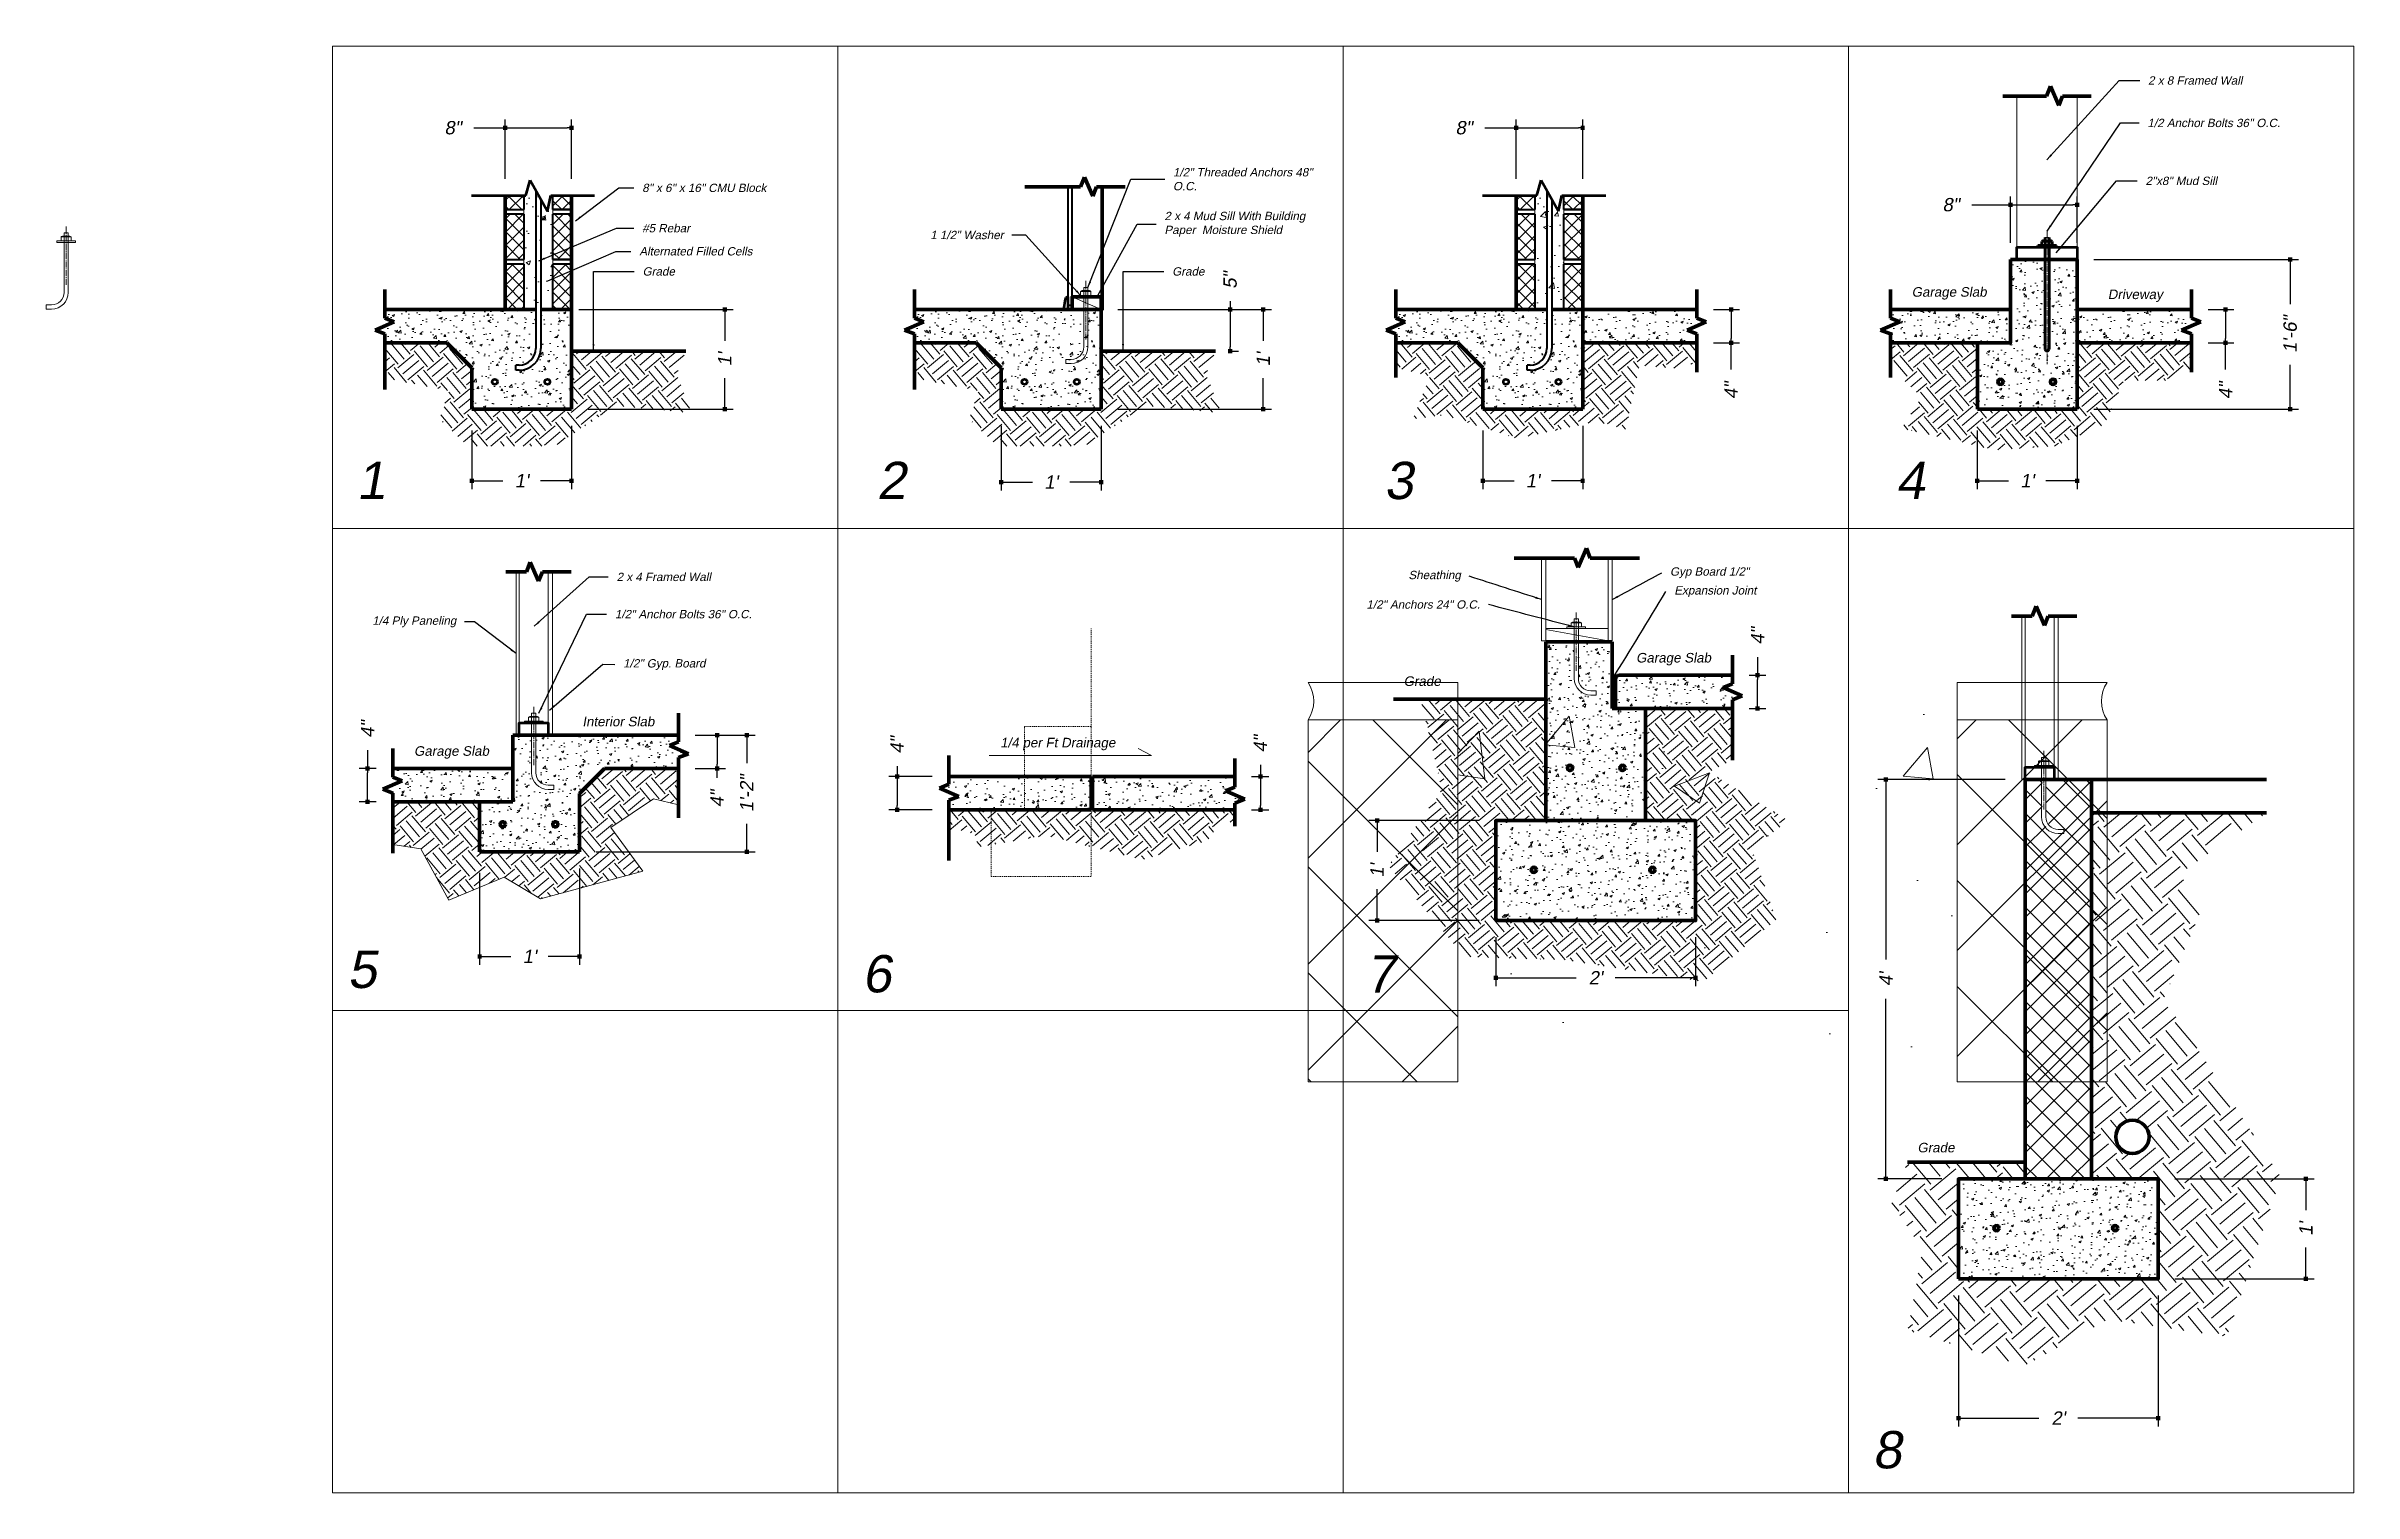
# Model space of a CAD drawing. Header units: inches. Extents: x -3905 to 10892, y 1064 to 9590.
# Drawn here: x 2155.9 to 2433.2, y 2488.7 to 2662.5 of the extents above; entities that cross this region are included whole.
import ezdxf

# ---------------------------------------------------------------- set-up
doc = ezdxf.new("R2010")
doc.units = ezdxf.units.IN
doc.header["$MEASUREMENT"] = 0
doc.header["$PDMODE"] = 3
for name, pattern in [('CENTERLINE', [1.81, 0.75, -0.0625, 0.03, -0.0625, 0.75, -0.0625, 0.03, -0.0625]), ('MYCENTER', [0.9375, 0.75, -0.0625, 0.0625, -0.0625]), ('MYHIDDEN', [0.1875, 0.125, -0.0625])]:
    doc.linetypes.add(name, pattern=pattern)
doc.layers.add('BlockWall', color=30, linetype='Continuous', lineweight=0)
doc.layers.add('Foundation', color=210, linetype='Continuous')
doc.styles.add('DSTEXT', font='arial.ttf', dxfattribs={"oblique": 12})
doc.styles.get("Standard").update_dxf_attribs({"font": 'arial.ttf', "oblique": 10})
doc.dimstyles.new('WeaselDims$0', dxfattribs={"dimtxt": 0.1, "dimasz": 0.0325, "dimexe": 0.0625, "dimexo": 0.125, "dimgap": 0.09, "dimtad": 0, "dimdec": 4, "dimzin": 0, "dimdsep": 46, "dimlunit": 4, "dimtxsty": 'Standard', "dimblk": 'BOXFILLED', "dimcen": 0.09, "dimadec": 0, "dimazin": 0, "dimtfac": 1, "dimtdec": 4, "dimtofl": 0, "dimtmove": 1, "dimatfit": 3, "dimfxl": 1, "dimfrac": 2, "dimtolj": 1, "dimtzin": 0, "dimarcsym": 0})
doc.dimstyles.new('WeaselDims$7', dxfattribs={"dimtxt": 0.0625, "dimasz": 0.046875, "dimexe": 0.125, "dimexo": 0.125, "dimgap": 0.0625, "dimtad": 0, "dimdec": 4, "dimrnd": 0.0625, "dimzin": 0, "dimdsep": 46, "dimlunit": 4, "dimtxsty": 'DSTEXT', "dimblk": 'ARCHTICK', "dimcen": 0, "dimadec": 0, "dimazin": 0, "dimtfac": 1, "dimtdec": 4, "dimtofl": 0, "dimtmove": 1, "dimatfit": 3, "dimfxl": 1, "dimfrac": 1, "dimtolj": 1, "dimtzin": 0, "dimarcsym": 0})
pattern_1 = [(50, (0, 0), (2.8690407, -0.2510085), [0.3, -3.3]), (355, (0, 0), (-0.5550053, 3.0087685), [0.24, -2.64]), (100.451444, (0.239, -0.021), (2.3140354, 2.75776), [0.2549608, -2.8045684]), (46.1842, (0, 0.8), (4.2689653, -0.662077), [0.45, -4.95]), (96.63564, (0.3557, 0.745), (3.738648, 3.8964744), [0.3824414, -4.206855]), (351.18416, (0, 0.8), (3.738648, 3.8964744), [0.36, -3.96]), (21, (0.4, 0.6), (2.3876282, -1.6104756), [0.3, -3.3]), (326, (0.4, 0.6), (0.9732613, 2.9006002), [0.24, -2.64]), (71.451445, (0.599, 0.4658), (3.3608895, 1.2901246), [0.2549608, -2.8045684]), (37.5, (0, 0), (0.04863942, 1.33157542), [0, -2.608, 0, -2.68, 0, -2.65]), (7.5, (0, 0), (1.05227815, 1.57764685), [0, -1.528, 0, -2.548, 0, -1.01]), (327.5, (-0.892, 0), (2.13528974, -0.0902195), [0, -1, 0, -3.12, 0, -4.14]), (317.5, (-1.292, 0), (2.3327447, 0.4004199), [0, -1.3, 0, -2.072, 0, -2.94])]

msp = doc.modelspace()

# ---------------------------------------------------------------- texts
at = {"layer": 'Foundation', "lineweight": 0, "oblique": 10}
for s, height, p in [('Garage Slab', 1.1493353, (2380.05528, 2632.40993)), ('Driveway', 1.149335, (2403.62257, 2632.12131)), ('1', 4.48423, (2193.22305, 2608.08964)), ('2', 4.48423, (2255.72302, 2608.08964)), ('3', 4.48423, (2316.67627, 2608.08964)), ('4', 4.48423, (2378.14032, 2608.08964)), ('Garage Slab', 1.1493353, (2346.94323, 2588.45302)), ('Grade', 1.149335, (2319.01886, 2585.63794)), ('Interior Slab', 1.1493353, (2220.36034, 2580.78717)), ('Garage Slab', 1.1493353, (2200.13078, 2577.24423)), ('1/4 per Ft Drainage', 1.1493353, (2270.56528, 2578.25431)), ('5', 4.48423, (2192.13734, 2549.33667)), ('6', 4.48423, (2253.96284, 2548.81396)), ('7', 4.48423, (2314.46117, 2548.79901)), ('Grade', 1.149335, (2380.74463, 2529.58881)), ('8', 4.48423, (2375.34316, 2491.61621))]:
    msp.add_text(s, height=height, dxfattribs=at).set_placement(p)
at = {"layer": 'Foundation', "lineweight": 0, "char_height": 1, "style": 'DSTEXT'}
for s, insert, width, attachment_point in [('\\A1;2 x 8 Framed Wall', (2408.45795, 2658.38768), 20.589227, 4), ('\\A1;1/2 Anchor Bolts 36" O.C.', (2408.38056, 2653.28445), 20.589227, 4), ('\\A1;1/2" Threaded Anchors 48" O.C.', (2291.31335, 2646.52612), 17.0871533, 4), ('\\A1;8" x 6" x 16" CMU Block', (2227.54391, 2645.4824), 18.798197, 4), ('\\A1;2"x8" Mud Sill', (2408.14834, 2646.32551), 17.1834655, 4), ('\\A1;2 x 4 Mud Sill With Building Paper  Moisture Shield', (2290.28606, 2641.1257), 19.6107791, 4), ('\\A1;#5 Rebar', (2227.54391, 2640.63482), 18.0443751, 4), ('\\A1;1 1/2" Washer', (2270.95649, 2639.81929), 18.0356736, 6), ('\\A1;Alternated Filled Cells', (2227.19959, 2637.86072), 17.3061944, 4), ('\\A1;Grade', (2227.59238, 2635.44205), 13.8984346, 4), ('\\A1;Grade', (2291.21168, 2635.44205), 13.8984346, 4), ('\\A1;2 x 4 Framed Wall', (2224.47081, 2598.73251), 17.1834655, 4), ('\\A1;1/4 Ply Paneling', (2205.21255, 2593.33677), 12.5154936, 6), ('\\A1;1/2" Anchor Bolts 36" O.C.', (2224.27319, 2594.258), 17.060579, 4), ('\\A1;1/2" Gyp. Board', (2225.26125, 2588.20423), 16.3361435, 4)]:
    msp.add_mtext(s, dxfattribs=dict(at, insert=insert, width=width, attachment_point=attachment_point))
at = {"layer": 'Foundation', "linetype": 'Continuous', "lineweight": 5, "char_height": 1, "style": 'DSTEXT'}
for s, insert, width, attachment_point in [('\\A1;Sheathing', (2325.89163, 2598.81795), 23.0212417, 6), ('Gyp Board 1/2"', (2351.02177, 2599.2381), 12.6257621, 4), ('1/2" Anchors 24" O.C.', (2328.20466, 2595.41464), 14.0976758, 6), ('Expansion Joint', (2351.53573, 2596.96922), 11.0697124, 4)]:
    msp.add_mtext(s, dxfattribs=dict(at, insert=insert, width=width, attachment_point=attachment_point))

# ---------------------------------------------------------------- blocks, each defined once
blk = doc.blocks.new('CMU-Unit')
at = {"layer": 'Foundation', "lineweight": 0}
h = blk.add_hatch(dxfattribs=at)
h.set_pattern_fill('AR-CONC', color=256, scale=0.75)
h.set_pattern_definition([(50, (-2829.897, 1301.3954), (5.3794514, -0.470641), [0.5625, -6.1875]), (355, (-2829.897, 1301.3954), (-1.040635, 5.641441), [0.45, -4.95]), (100.45144, (-2829.4485, 1301.356), (4.338816, 5.1708), [0.478051, -5.258566]), (46.1842, (-2829.897, 1302.8954), (8.00431, -1.241395), [0.84375, -9.28125]), (96.63564, (-2829.23, 1302.792), (7.009965, 7.30589), [0.717078, -7.887853]), (351.18416, (-2829.897, 1302.895), (7.009965, 7.30589), [0.675, -7.425]), (21, (-2829.147, 1302.5204), (4.476803, -3.0196417), [0.5625, -6.1875]), (326, (-2829.147, 1302.5204), (1.824865, 5.438625), [0.45, -4.95]), (71.45144, (-2828.7737, 1302.269), (6.301668, 2.418984), [0.478051, -5.258566]), (37.5, (-2829.8968, 1301.3954), (0.0911989, 2.4967039), [0, -4.89, 0, -5.025, 0, -4.96875]), (7.5, (-2829.8968, 1301.3954), (1.9730215, 2.9580878), [0, -2.865, 0, -4.7775, 0, -1.89375]), (327.5, (-2831.5693, 1301.3954), (4.0036683, -0.1691615), [0, -1.875, 0, -5.85, 0, -7.7625]), (317.5, (-2832.3193, 1301.3954), (4.3738963, 0.7507874), [0, -2.4375, 0, -3.885, 0, -5.5125])])
h.paths.add_polyline_path([(5.75, 6), (2.25, 6), (2.25, 0), (5.75, 0)])
h = blk.add_hatch(dxfattribs=at)
h.set_pattern_fill('ANSI37', color=256, scale=9)
h.set_pattern_definition([(45, (-2829.8968, 1301.3954), (-0.79549513, 0.79549513), []), (135, (-2829.8968, 1301.3954), (-0.79549513, -0.79549513), [])])
h.paths.add_polyline_path([(2.25, 5.44), (0, 5.44), (0, 0), (2.25, 0)])
h.paths.add_polyline_path([(8, 5.44), (5.75, 5.44), (5.75, 0), (8, 0)])
for p, q in [((0, 6), (2.25, 6)), ((2.25, 5.44), (2.25, 6)), ((8, 6), (5.75, 6)), ((5.75, 5.44), (5.75, 6)), ((5.75, 5.44), (8, 5.44)), ((2.25, 0), (0, 0))]:
    blk.add_line(p, q, dxfattribs=at)
at = {"layer": 'Foundation', "lineweight": 40}
for p, q in [((2.25, 5.44), (0, 5.44)), ((0, 5.44), (0, 0)), ((2.25, 5.44), (2.25, 0)), ((5.75, 0), (5.75, 5.44)), ((8, 5.44), (5.75, 5.44)), ((8, 0), (8, 5.44)), ((0, 0), (2.25, 0)), ((8, 0), (5.75, 0)), ((5.75, 0), (8, 0)), ((5.75, 0), (8, 0))]:
    blk.add_line(p, q, dxfattribs=at)
at = {"layer": 'Foundation', "lineweight": 0}
for centre, start, end in [((-0.42, 5.72), 326.1074, 33.8926), ((8.42, 5.72), 146.1074, 213.8926)]:
    blk.add_arc(centre, 0.504, start, end, dxfattribs=at)
blk = doc.blocks.new('_ArchTick')
at = {"color": 0, "linetype": 'ByBlock', "lineweight": 0, "const_width": 0.15}
blk.add_lwpolyline([(-0.5, -0.5), (0.5, 0.5)], dxfattribs=at)
blk = doc.blocks.new('Anchor 1-2')
at = {"color": 0, "lineweight": 0}
for p, q in [((1.12, 0.18), (-1.12, 0.18)), ((-1.12, 0), (-1.12, 0.18)), ((1.12, 0), (-1.12, 0)), ((0.61, 0.67), (-0.62, 0.67)), ((0.25, 1.14), (-0.25, 1.14)), ((1.12, 0), (1.12, 0.18))]:
    blk.add_line(p, q, dxfattribs=at)
at = {"color": 0, "linetype": 'Continuous', "lineweight": 0}
for p, q in [((-0.25, 1.14), (-0.25, -6)), ((0.25, 1.14), (0.25, -6)), ((-1.75, -7.5), (-2.41, -7.5)), ((-2.41, -7.5), (-2.41, -8)), ((-1.75, -8), (-2.41, -8))]:
    blk.add_line(p, q, dxfattribs=at)
at = {"color": 0, "linetype": 'CENTERLINE', "lineweight": 0}
blk.add_line((0, 1.93), (0, -5.09), dxfattribs=at)
at = {"color": 0, "lineweight": 0}
for points in [[(0.61, 0.67), (0.61, 0.18), (-0.62, 0.18), (-0.62, 0.67)], [(-0.45, 0.76), (0.45, 0.76)]]:
    blk.add_lwpolyline(points, dxfattribs=at)
for centre, radius, start, end in [((-0.45, 0.55), 0.204, 34.0045, 145.9955), ((0, 0.28), 0.475, 54.1118, 125.8882), ((0.44, 0.55), 0.204, 34, 146)]:
    blk.add_arc(centre, radius, start, end, dxfattribs=at)
at = {"color": 0, "linetype": 'Continuous', "lineweight": 0}
for radius in [1.5, 2]:
    blk.add_arc((-1.75, -6), radius, 270, 0, dxfattribs=at)
blk = doc.blocks.new('_BoxFilled')
at = {"color": 0, "linetype": 'ByBlock', "lineweight": -2}
blk.add_line((-0.5, 0), (-1, 0), dxfattribs=at)
at = {"color": 0, "linetype": 'ByBlock'}
blk.add_solid([(-0.5, 0.5), (0.5, 0.5), (-0.5, -0.5), (0.5, -0.5)], dxfattribs=at)
blk = doc.blocks.new('*D70')
at = {"layer": 'Defpoints', "color": 0, "lineweight": 5, "transparency": 16777216}
for p in [(2207.07, 2618.34), (2219.07, 2618.88), (2219.07, 2610.3)]:
    blk.add_point(p, dxfattribs=at)
at = {"layer": 'Foundation', "color": 0, "lineweight": -2, "transparency": 16777216}
for p, q in [((2207.07, 2616.34), (2207.07, 2609.3)), ((2219.07, 2616.88), (2219.07, 2609.3)), ((2207.59, 2610.3), (2210.82, 2610.3)), ((2218.55, 2610.3), (2215.31, 2610.3))]:
    blk.add_line(p, q, dxfattribs=at)
at = {"layer": 'Foundation', "color": 0, "lineweight": -2, "transparency": 16777216, "xscale": 0.52, "yscale": 0.52, "zscale": 0.52, "rotation": 180}
blk.add_blockref('_BoxFilled', (2207.07, 2610.3), dxfattribs=at)
at = {"layer": 'Foundation', "color": 0, "lineweight": -2, "transparency": 16777216, "xscale": 0.52, "yscale": 0.52, "zscale": 0.52}
blk.add_blockref('_BoxFilled', (2219.07, 2610.3), dxfattribs=at)
at = {"layer": 'Foundation', "color": 0, "lineweight": 0, "transparency": 16777216, "insert": (2213.07, 2610.3), "char_height": 1.6, "attachment_point": 5}
blk.add_mtext("\\A1;1'", dxfattribs=at)
blk = doc.blocks.new('*D71')
at = {"layer": 'Defpoints', "color": 0, "lineweight": 5, "transparency": 16777216}
for p in [(2217.94, 2630.88), (2219.07, 2618.88), (2237.47, 2618.88)]:
    blk.add_point(p, dxfattribs=at)
at = {"layer": 'Foundation', "color": 0, "lineweight": -2, "transparency": 16777216}
for p, q in [((2219.94, 2630.88), (2238.47, 2630.88)), ((2237.47, 2630.36), (2237.47, 2627.12)), ((2237.47, 2619.4), (2237.47, 2622.63)), ((2221.07, 2618.88), (2238.47, 2618.88))]:
    blk.add_line(p, q, dxfattribs=at)
at = {"layer": 'Foundation', "color": 0, "lineweight": -2, "transparency": 16777216, "xscale": 0.52, "yscale": 0.52, "zscale": 0.52}
for p, rotation in [((2237.47, 2630.88), 90), ((2237.47, 2618.88), 270)]:
    blk.add_blockref('_BoxFilled', p, dxfattribs=dict(at, rotation=rotation))
at = {"layer": 'Foundation', "color": 0, "lineweight": 0, "transparency": 16777216, "insert": (2237.47, 2624.88), "char_height": 1.6, "attachment_point": 5, "rotation": 90}
blk.add_mtext("\\A1;1'", dxfattribs=at)
blk = doc.blocks.new('*D72')
at = {"layer": 'Defpoints', "color": 0, "lineweight": 5, "transparency": 16777216}
for p in [(2219.07, 2652.71), (2211.07, 2644.57), (2219.07, 2644.57)]:
    blk.add_point(p, dxfattribs=at)
at = {"layer": 'Foundation', "color": 0, "lineweight": -2, "transparency": 16777216}
for p, q in [((2211.07, 2646.57), (2211.07, 2653.71)), ((2219.07, 2646.57), (2219.07, 2653.71)), ((2207.31, 2652.71), (2211.07, 2652.71)), ((2211.59, 2652.71), (2218.55, 2652.71))]:
    blk.add_line(p, q, dxfattribs=at)
at = {"layer": 'Foundation', "color": 0, "lineweight": -2, "transparency": 16777216, "xscale": 0.52, "yscale": 0.52, "zscale": 0.52, "rotation": 180}
blk.add_blockref('_BoxFilled', (2211.07, 2652.71), dxfattribs=at)
at = {"layer": 'Foundation', "color": 0, "lineweight": -2, "transparency": 16777216, "xscale": 0.52, "yscale": 0.52, "zscale": 0.52}
blk.add_blockref('_BoxFilled', (2219.07, 2652.71), dxfattribs=at)
at = {"layer": 'Foundation', "color": 0, "lineweight": 0, "transparency": 16777216, "insert": (2204.81, 2652.71), "char_height": 1.6, "attachment_point": 5}
blk.add_mtext('\\A1;8"', dxfattribs=at)
blk = doc.blocks.new('*D74')
at = {"layer": 'Defpoints', "color": 0, "lineweight": 5, "transparency": 16777216}
for p in [(2328.53, 2618.34), (2340.53, 2618.88), (2340.53, 2610.3)]:
    blk.add_point(p, dxfattribs=at)
at = {"layer": 'Foundation', "color": 0, "lineweight": -2, "transparency": 16777216}
for p, q in [((2328.53, 2616.34), (2328.53, 2609.3)), ((2340.53, 2616.88), (2340.53, 2609.3)), ((2329.05, 2610.3), (2332.29, 2610.3)), ((2340.01, 2610.3), (2336.77, 2610.3))]:
    blk.add_line(p, q, dxfattribs=at)
at = {"layer": 'Foundation', "color": 0, "lineweight": -2, "transparency": 16777216, "xscale": 0.52, "yscale": 0.52, "zscale": 0.52, "rotation": 180}
blk.add_blockref('_BoxFilled', (2328.53, 2610.3), dxfattribs=at)
at = {"layer": 'Foundation', "color": 0, "lineweight": -2, "transparency": 16777216, "xscale": 0.52, "yscale": 0.52, "zscale": 0.52}
blk.add_blockref('_BoxFilled', (2340.53, 2610.3), dxfattribs=at)
at = {"layer": 'Foundation', "color": 0, "lineweight": 0, "transparency": 16777216, "insert": (2334.53, 2610.3), "char_height": 1.6, "attachment_point": 5}
blk.add_mtext("\\A1;1'", dxfattribs=at)
blk = doc.blocks.new('*D73')
at = {"layer": 'Defpoints', "color": 0, "lineweight": 5, "transparency": 16777216}
for p in [(2340.53, 2652.71), (2332.53, 2644.57), (2340.53, 2644.57)]:
    blk.add_point(p, dxfattribs=at)
at = {"layer": 'Foundation', "color": 0, "lineweight": -2, "transparency": 16777216}
for p, q in [((2332.53, 2646.57), (2332.53, 2653.71)), ((2340.53, 2646.57), (2340.53, 2653.71)), ((2328.78, 2652.71), (2332.53, 2652.71)), ((2333.05, 2652.71), (2340.01, 2652.71))]:
    blk.add_line(p, q, dxfattribs=at)
at = {"layer": 'Foundation', "color": 0, "lineweight": -2, "transparency": 16777216, "xscale": 0.52, "yscale": 0.52, "zscale": 0.52, "rotation": 180}
blk.add_blockref('_BoxFilled', (2332.53, 2652.71), dxfattribs=at)
at = {"layer": 'Foundation', "color": 0, "lineweight": -2, "transparency": 16777216, "xscale": 0.52, "yscale": 0.52, "zscale": 0.52}
blk.add_blockref('_BoxFilled', (2340.53, 2652.71), dxfattribs=at)
at = {"layer": 'Foundation', "color": 0, "lineweight": 0, "transparency": 16777216, "insert": (2326.27, 2652.71), "char_height": 1.6, "attachment_point": 5}
blk.add_mtext('\\A1;8"', dxfattribs=at)
blk = doc.blocks.new('*D75')
at = {"layer": 'Defpoints', "color": 0, "lineweight": 5, "transparency": 16777216}
for p in [(2270.68, 2618.88), (2282.68, 2618.88), (2282.68, 2610.13)]:
    blk.add_point(p, dxfattribs=at)
at = {"layer": 'Foundation', "color": 0, "lineweight": -2, "transparency": 16777216}
for p, q in [((2270.68, 2616.88), (2270.68, 2609.13)), ((2282.68, 2616.88), (2282.68, 2609.13)), ((2271.2, 2610.13), (2274.44, 2610.13)), ((2282.16, 2610.13), (2278.93, 2610.13))]:
    blk.add_line(p, q, dxfattribs=at)
at = {"layer": 'Foundation', "color": 0, "lineweight": -2, "transparency": 16777216, "xscale": 0.52, "yscale": 0.52, "zscale": 0.52, "rotation": 180}
blk.add_blockref('_BoxFilled', (2270.68, 2610.13), dxfattribs=at)
at = {"layer": 'Foundation', "color": 0, "lineweight": -2, "transparency": 16777216, "xscale": 0.52, "yscale": 0.52, "zscale": 0.52}
blk.add_blockref('_BoxFilled', (2282.68, 2610.13), dxfattribs=at)
at = {"layer": 'Foundation', "color": 0, "lineweight": 0, "transparency": 16777216, "insert": (2276.68, 2610.13), "char_height": 1.6, "attachment_point": 5}
blk.add_mtext("\\A1;1'", dxfattribs=at)
blk = doc.blocks.new('*D76')
at = {"layer": 'Defpoints', "color": 0, "lineweight": 5, "transparency": 16777216}
for p in [(2282.68, 2630.88), (2282.68, 2618.88), (2302.15, 2618.88)]:
    blk.add_point(p, dxfattribs=at)
at = {"layer": 'Foundation', "color": 0, "lineweight": -2, "transparency": 16777216}
for p, q in [((2284.68, 2630.88), (2303.15, 2630.88)), ((2302.15, 2630.36), (2302.15, 2627.12)), ((2302.15, 2619.4), (2302.15, 2622.63)), ((2284.68, 2618.88), (2303.15, 2618.88))]:
    blk.add_line(p, q, dxfattribs=at)
at = {"layer": 'Foundation', "color": 0, "lineweight": -2, "transparency": 16777216, "xscale": 0.52, "yscale": 0.52, "zscale": 0.52}
for p, rotation in [((2302.15, 2630.88), 90), ((2302.15, 2618.88), 270)]:
    blk.add_blockref('_BoxFilled', p, dxfattribs=dict(at, rotation=rotation))
at = {"layer": 'Foundation', "color": 0, "lineweight": 0, "transparency": 16777216, "insert": (2302.15, 2624.88), "char_height": 1.6, "attachment_point": 5, "rotation": 90}
blk.add_mtext("\\A1;1'", dxfattribs=at)
blk = doc.blocks.new('*D77')
at = {"layer": 'Defpoints', "color": 0, "lineweight": 5, "transparency": 16777216}
for p in [(2282.68, 2630.88), (2296.41, 2625.88), (2298.18, 2625.88)]:
    blk.add_point(p, dxfattribs=at)
at = {"layer": 'Foundation', "color": 0, "lineweight": -2, "transparency": 16777216}
for p, q in [((2298.18, 2631.88), (2298.18, 2630.88)), ((2284.68, 2630.88), (2299.18, 2630.88)), ((2298.18, 2630.36), (2298.18, 2626.4)), ((2298.41, 2625.88), (2299.18, 2625.88))]:
    blk.add_line(p, q, dxfattribs=at)
at = {"layer": 'Foundation', "color": 0, "lineweight": -2, "transparency": 16777216, "xscale": 0.52, "yscale": 0.52, "zscale": 0.52}
for p, rotation in [((2298.18, 2630.88), 90), ((2298.18, 2625.88), 270)]:
    blk.add_blockref('_BoxFilled', p, dxfattribs=dict(at, rotation=rotation))
at = {"layer": 'Foundation', "color": 0, "lineweight": 0, "transparency": 16777216, "insert": (2298.18, 2634.38), "char_height": 1.6, "attachment_point": 5, "rotation": 90}
blk.add_mtext('\\A1;5"', dxfattribs=at)
blk = doc.blocks.new('*D78')
at = {"layer": 'Defpoints', "color": 0, "lineweight": 5, "transparency": 16777216}
for p in [(2354.25, 2630.88), (2354.25, 2626.88), (2358.36, 2626.88)]:
    blk.add_point(p, dxfattribs=at)
at = {"layer": 'Foundation', "color": 0, "lineweight": -2, "transparency": 16777216}
for p, q in [((2356.25, 2630.88), (2359.36, 2630.88)), ((2358.36, 2630.36), (2358.36, 2627.4)), ((2356.25, 2626.88), (2359.36, 2626.88)), ((2358.36, 2623.67), (2358.36, 2626.88))]:
    blk.add_line(p, q, dxfattribs=at)
at = {"layer": 'Foundation', "color": 0, "lineweight": -2, "transparency": 16777216, "xscale": 0.52, "yscale": 0.52, "zscale": 0.52}
for p, rotation in [((2358.36, 2630.88), 90), ((2358.36, 2626.88), 270)]:
    blk.add_blockref('_BoxFilled', p, dxfattribs=dict(at, rotation=rotation))
at = {"layer": 'Foundation', "color": 0, "lineweight": 0, "transparency": 16777216, "insert": (2358.36, 2621.13), "char_height": 1.6, "attachment_point": 5, "rotation": 90}
blk.add_mtext('\\A1;4"', dxfattribs=at)
blk = doc.blocks.new('*D80')
at = {"layer": 'Defpoints', "color": 0, "lineweight": 5, "transparency": 16777216}
for p in [(2387.94, 2618.34), (2399.94, 2618.88), (2399.94, 2610.3)]:
    blk.add_point(p, dxfattribs=at)
at = {"layer": 'Foundation', "color": 0, "lineweight": -2, "transparency": 16777216}
for p, q in [((2387.94, 2616.34), (2387.94, 2609.3)), ((2399.94, 2616.88), (2399.94, 2609.3)), ((2388.46, 2610.3), (2391.7, 2610.3)), ((2399.42, 2610.3), (2396.19, 2610.3))]:
    blk.add_line(p, q, dxfattribs=at)
at = {"layer": 'Foundation', "color": 0, "lineweight": -2, "transparency": 16777216, "xscale": 0.52, "yscale": 0.52, "zscale": 0.52, "rotation": 180}
blk.add_blockref('_BoxFilled', (2387.94, 2610.3), dxfattribs=at)
at = {"layer": 'Foundation', "color": 0, "lineweight": -2, "transparency": 16777216, "xscale": 0.52, "yscale": 0.52, "zscale": 0.52}
blk.add_blockref('_BoxFilled', (2399.94, 2610.3), dxfattribs=at)
at = {"layer": 'Foundation', "color": 0, "lineweight": 0, "transparency": 16777216, "insert": (2393.94, 2610.3), "char_height": 1.6, "attachment_point": 5}
blk.add_mtext("\\A1;1'", dxfattribs=at)
blk = doc.blocks.new('*D79')
at = {"layer": 'Defpoints', "color": 0, "lineweight": 5, "transparency": 16777216}
for p in [(2413.67, 2630.88), (2413.67, 2626.88), (2417.77, 2626.88)]:
    blk.add_point(p, dxfattribs=at)
at = {"layer": 'Foundation', "color": 0, "lineweight": -2, "transparency": 16777216}
for p, q in [((2415.67, 2630.88), (2418.77, 2630.88)), ((2417.77, 2630.36), (2417.77, 2627.4)), ((2415.67, 2626.88), (2418.77, 2626.88)), ((2417.77, 2623.67), (2417.77, 2626.88))]:
    blk.add_line(p, q, dxfattribs=at)
at = {"layer": 'Foundation', "color": 0, "lineweight": -2, "transparency": 16777216, "xscale": 0.52, "yscale": 0.52, "zscale": 0.52}
for p, rotation in [((2417.77, 2630.88), 90), ((2417.77, 2626.88), 270)]:
    blk.add_blockref('_BoxFilled', p, dxfattribs=dict(at, rotation=rotation))
at = {"layer": 'Foundation', "color": 0, "lineweight": 0, "transparency": 16777216, "insert": (2417.77, 2621.13), "char_height": 1.6, "attachment_point": 5, "rotation": 90}
blk.add_mtext('\\A1;4"', dxfattribs=at)
blk = doc.blocks.new('*D81')
at = {"layer": 'Defpoints', "color": 0, "lineweight": 5, "transparency": 16777216}
for p in [(2399.94, 2643.46), (2391.94, 2636.88), (2399.94, 2636.88)]:
    blk.add_point(p, dxfattribs=at)
at = {"layer": 'Foundation', "color": 0, "lineweight": -2, "transparency": 16777216}
for p, q in [((2387.29, 2643.46), (2391.94, 2643.46)), ((2391.94, 2638.88), (2391.94, 2644.46)), ((2392.46, 2643.46), (2399.42, 2643.46)), ((2399.94, 2638.88), (2399.94, 2644.46))]:
    blk.add_line(p, q, dxfattribs=at)
at = {"layer": 'Foundation', "color": 0, "lineweight": -2, "transparency": 16777216, "xscale": 0.52, "yscale": 0.52, "zscale": 0.52, "rotation": 180}
blk.add_blockref('_BoxFilled', (2391.94, 2643.46), dxfattribs=at)
at = {"layer": 'Foundation', "color": 0, "lineweight": -2, "transparency": 16777216, "xscale": 0.52, "yscale": 0.52, "zscale": 0.52}
blk.add_blockref('_BoxFilled', (2399.94, 2643.46), dxfattribs=at)
at = {"layer": 'Foundation', "color": 0, "lineweight": 0, "transparency": 16777216, "insert": (2384.78, 2643.46), "char_height": 1.6, "attachment_point": 5}
blk.add_mtext('\\A1;8"', dxfattribs=at)
blk = doc.blocks.new('*D82')
at = {"layer": 'Defpoints', "color": 0, "lineweight": 5, "transparency": 16777216}
for p in [(2399.94, 2636.88), (2399.94, 2618.88), (2425.53, 2618.88)]:
    blk.add_point(p, dxfattribs=at)
at = {"layer": 'Foundation', "color": 0, "lineweight": -2, "transparency": 16777216}
for p, q in [((2401.94, 2636.88), (2426.53, 2636.88)), ((2425.53, 2636.36), (2425.53, 2631.51)), ((2425.53, 2619.4), (2425.53, 2624.24)), ((2401.94, 2618.88), (2426.53, 2618.88))]:
    blk.add_line(p, q, dxfattribs=at)
at = {"layer": 'Foundation', "color": 0, "lineweight": -2, "transparency": 16777216, "xscale": 0.52, "yscale": 0.52, "zscale": 0.52}
for p, rotation in [((2425.53, 2636.88), 90), ((2425.53, 2618.88), 270)]:
    blk.add_blockref('_BoxFilled', p, dxfattribs=dict(at, rotation=rotation))
at = {"layer": 'Foundation', "color": 0, "lineweight": 0, "transparency": 16777216, "insert": (2425.53, 2627.88), "char_height": 1.6, "attachment_point": 5, "rotation": 90}
blk.add_mtext('\\A1;1\'-6"', dxfattribs=at)
blk = doc.blocks.new('*D83')
at = {"layer": 'Defpoints', "color": 0, "lineweight": 5, "transparency": 16777216}
for p in [(2208.02, 2565.18), (2220.02, 2565.71), (2220.02, 2553.13)]:
    blk.add_point(p, dxfattribs=at)
at = {"layer": 'Foundation', "color": 0, "lineweight": -2, "transparency": 16777216}
for p, q in [((2208.02, 2563.18), (2208.02, 2552.13)), ((2220.02, 2563.71), (2220.02, 2552.13)), ((2208.54, 2553.13), (2211.78, 2553.13)), ((2219.5, 2553.13), (2216.26, 2553.13))]:
    blk.add_line(p, q, dxfattribs=at)
at = {"layer": 'Foundation', "color": 0, "lineweight": -2, "transparency": 16777216, "xscale": 0.52, "yscale": 0.52, "zscale": 0.52, "rotation": 180}
blk.add_blockref('_BoxFilled', (2208.02, 2553.13), dxfattribs=at)
at = {"layer": 'Foundation', "color": 0, "lineweight": -2, "transparency": 16777216, "xscale": 0.52, "yscale": 0.52, "zscale": 0.52}
blk.add_blockref('_BoxFilled', (2220.02, 2553.13), dxfattribs=at)
at = {"layer": 'Foundation', "color": 0, "lineweight": 0, "transparency": 16777216, "insert": (2214.02, 2553.13), "char_height": 1.6, "attachment_point": 5}
blk.add_mtext("\\A1;1'", dxfattribs=at)
blk = doc.blocks.new('*D84')
at = {"layer": 'Defpoints', "color": 0, "lineweight": 5, "transparency": 16777216}
for p in [(2231.92, 2579.71), (2220.02, 2565.71), (2240.1, 2565.71)]:
    blk.add_point(p, dxfattribs=at)
at = {"layer": 'Foundation', "color": 0, "lineweight": -2, "transparency": 16777216}
for p, q in [((2233.92, 2579.71), (2241.1, 2579.71)), ((2240.1, 2579.19), (2240.1, 2576.34)), ((2240.1, 2566.23), (2240.1, 2569.08)), ((2222.02, 2565.71), (2241.1, 2565.71))]:
    blk.add_line(p, q, dxfattribs=at)
at = {"layer": 'Foundation', "color": 0, "lineweight": -2, "transparency": 16777216, "xscale": 0.52, "yscale": 0.52, "zscale": 0.52}
for p, rotation in [((2240.1, 2579.71), 90), ((2240.1, 2565.71), 270)]:
    blk.add_blockref('_BoxFilled', p, dxfattribs=dict(at, rotation=rotation))
at = {"layer": 'Foundation', "color": 0, "lineweight": 0, "transparency": 16777216, "insert": (2240.1, 2572.71), "char_height": 1.6, "attachment_point": 5, "rotation": 90}
blk.add_mtext('\\A1;1\'-2"', dxfattribs=at)
blk = doc.blocks.new('*D85')
at = {"layer": 'Defpoints', "color": 0, "lineweight": 5, "transparency": 16777216}
for p in [(2194.56, 2575.71), (2197.59, 2575.71), (2197.59, 2571.71)]:
    blk.add_point(p, dxfattribs=at)
at = {"layer": 'Foundation', "color": 0, "lineweight": -2, "transparency": 16777216}
for p, q in [((2195.59, 2575.71), (2193.56, 2575.71)), ((2194.56, 2577.9), (2194.56, 2575.71)), ((2194.56, 2572.23), (2194.56, 2575.19)), ((2195.59, 2571.71), (2193.56, 2571.71))]:
    blk.add_line(p, q, dxfattribs=at)
at = {"layer": 'Foundation', "color": 0, "lineweight": -2, "transparency": 16777216, "xscale": 0.52, "yscale": 0.52, "zscale": 0.52}
for p, rotation in [((2194.56, 2575.71), 90), ((2194.56, 2571.71), 270)]:
    blk.add_blockref('_BoxFilled', p, dxfattribs=dict(at, rotation=rotation))
at = {"layer": 'Foundation', "color": 0, "lineweight": 0, "transparency": 16777216, "insert": (2194.56, 2580.43), "char_height": 1.6, "attachment_point": 5, "rotation": 90}
blk.add_mtext('\\A1;4"', dxfattribs=at)
blk = doc.blocks.new('*D86')
at = {"layer": 'Defpoints', "color": 0, "lineweight": 5, "transparency": 16777216}
for p in [(2231.92, 2579.71), (2231.92, 2575.71), (2236.55, 2575.71)]:
    blk.add_point(p, dxfattribs=at)
at = {"layer": 'Foundation', "color": 0, "lineweight": -2, "transparency": 16777216}
for p, q in [((2233.92, 2579.71), (2237.55, 2579.71)), ((2236.55, 2579.19), (2236.55, 2576.23)), ((2233.92, 2575.71), (2237.55, 2575.71)), ((2236.55, 2574.61), (2236.55, 2575.71))]:
    blk.add_line(p, q, dxfattribs=at)
at = {"layer": 'Foundation', "color": 0, "lineweight": -2, "transparency": 16777216, "xscale": 0.52, "yscale": 0.52, "zscale": 0.52}
for p, rotation in [((2236.55, 2579.71), 90), ((2236.55, 2575.71), 270)]:
    blk.add_blockref('_BoxFilled', p, dxfattribs=dict(at, rotation=rotation))
at = {"layer": 'Foundation', "color": 0, "lineweight": 0, "transparency": 16777216, "insert": (2236.55, 2572.08), "char_height": 1.6, "attachment_point": 5, "rotation": 90}
blk.add_mtext('\\A1;4"', dxfattribs=at)
blk = doc.blocks.new('*D87')
at = {"layer": 'Defpoints', "color": 0, "lineweight": 5, "transparency": 16777216}
for p in [(2298.74, 2574.75), (2298.74, 2570.75), (2301.81, 2570.75)]:
    blk.add_point(p, dxfattribs=at)
at = {"layer": 'Foundation', "color": 0, "lineweight": -2, "transparency": 16777216}
for p, q in [((2301.81, 2576.14), (2301.81, 2574.75)), ((2300.74, 2574.75), (2302.81, 2574.75)), ((2301.81, 2574.23), (2301.81, 2571.27)), ((2300.74, 2570.75), (2302.81, 2570.75))]:
    blk.add_line(p, q, dxfattribs=at)
at = {"layer": 'Foundation', "color": 0, "lineweight": -2, "transparency": 16777216, "xscale": 0.52, "yscale": 0.52, "zscale": 0.52}
for p, rotation in [((2301.81, 2574.75), 90), ((2301.81, 2570.75), 270)]:
    blk.add_blockref('_BoxFilled', p, dxfattribs=dict(at, rotation=rotation))
at = {"layer": 'Foundation', "color": 0, "lineweight": 0, "transparency": 16777216, "insert": (2301.81, 2578.67), "char_height": 1.6, "attachment_point": 5, "rotation": 90}
blk.add_mtext('\\A1;4"', dxfattribs=at)
blk = doc.blocks.new('*D88')
at = {"layer": 'Defpoints', "color": 0, "lineweight": 5, "transparency": 16777216}
for p in [(2264.39, 2574.75), (2258.16, 2570.75), (2264.39, 2570.75)]:
    blk.add_point(p, dxfattribs=at)
at = {"layer": 'Foundation', "color": 0, "lineweight": -2, "transparency": 16777216}
for p, q in [((2258.16, 2576), (2258.16, 2574.75)), ((2262.39, 2574.75), (2257.16, 2574.75)), ((2258.16, 2574.23), (2258.16, 2571.27)), ((2262.39, 2570.75), (2257.16, 2570.75))]:
    blk.add_line(p, q, dxfattribs=at)
at = {"layer": 'Foundation', "color": 0, "lineweight": -2, "transparency": 16777216, "xscale": 0.52, "yscale": 0.52, "zscale": 0.52}
for p, rotation in [((2258.16, 2574.75), 90), ((2258.16, 2570.75), 270)]:
    blk.add_blockref('_BoxFilled', p, dxfattribs=dict(at, rotation=rotation))
at = {"layer": 'Foundation', "color": 0, "lineweight": 0, "transparency": 16777216, "insert": (2258.16, 2578.53), "char_height": 1.6, "attachment_point": 5, "rotation": 90}
blk.add_mtext('\\A1;4"', dxfattribs=at)
blk = doc.blocks.new('*D230')
at = {"layer": 'Defpoints', "color": 0, "lineweight": 5, "transparency": 16777216}
for p in [(2358.52, 2586.92), (2361.55, 2586.92), (2358.52, 2582.92)]:
    blk.add_point(p, dxfattribs=at)
at = {"layer": 'Foundation', "color": 0, "lineweight": -2, "transparency": 16777216}
for p, q in [((2360.52, 2586.92), (2362.55, 2586.92)), ((2361.55, 2589.11), (2361.55, 2586.92)), ((2361.55, 2583.44), (2361.55, 2586.4)), ((2360.52, 2582.92), (2362.55, 2582.92))]:
    blk.add_line(p, q, dxfattribs=at)
at = {"layer": 'Foundation', "color": 0, "lineweight": -2, "transparency": 16777216, "xscale": 0.52, "yscale": 0.52, "zscale": 0.52}
for p, rotation in [((2361.55, 2586.92), 90), ((2361.55, 2582.92), 270)]:
    blk.add_blockref('_BoxFilled', p, dxfattribs=dict(at, rotation=rotation))
at = {"layer": 'Foundation', "color": 0, "lineweight": 0, "transparency": 16777216, "insert": (2361.55, 2591.64), "char_height": 1.6, "attachment_point": 5, "rotation": 90}
blk.add_mtext('\\A1;4"', dxfattribs=at)
blk = doc.blocks.new('*D231')
at = {"layer": 'Defpoints', "color": 0, "linetype": 'Continuous', "lineweight": 5, "transparency": 16777216}
for p in [(2330.09, 2557.45), (2354.09, 2557.45), (2354.09, 2550.57)]:
    blk.add_point(p, dxfattribs=at)
at = {"layer": 'Foundation', "color": 0, "linetype": 'Continuous', "lineweight": -2, "transparency": 16777216}
for p, q in [((2330.09, 2555.45), (2330.09, 2549.57)), ((2354.09, 2555.45), (2354.09, 2549.57)), ((2330.61, 2550.57), (2339.76, 2550.57)), ((2353.57, 2550.57), (2344.42, 2550.57))]:
    blk.add_line(p, q, dxfattribs=at)
at = {"layer": 'Foundation', "color": 0, "linetype": 'Continuous', "lineweight": -2, "transparency": 16777216, "xscale": 0.52, "yscale": 0.52, "zscale": 0.52, "rotation": 180}
blk.add_blockref('_BoxFilled', (2330.09, 2550.57), dxfattribs=at)
at = {"layer": 'Foundation', "color": 0, "linetype": 'Continuous', "lineweight": -2, "transparency": 16777216, "xscale": 0.52, "yscale": 0.52, "zscale": 0.52}
blk.add_blockref('_BoxFilled', (2354.09, 2550.57), dxfattribs=at)
at = {"layer": 'Foundation', "color": 0, "linetype": 'Continuous', "lineweight": 5, "transparency": 16777216, "insert": (2342.09, 2550.57), "char_height": 1.6, "attachment_point": 5}
blk.add_mtext("\\A1;2'", dxfattribs=at)
blk = doc.blocks.new('*D232')
at = {"layer": 'Defpoints', "color": 0, "linetype": 'Continuous', "lineweight": 5, "transparency": 16777216}
for p in [(2315.83, 2569.45), (2330.09, 2569.45), (2330.09, 2557.45)]:
    blk.add_point(p, dxfattribs=at)
at = {"layer": 'Foundation', "color": 0, "linetype": 'Continuous', "lineweight": -2, "transparency": 16777216}
for p, q in [((2328.09, 2569.45), (2314.83, 2569.45)), ((2315.83, 2568.93), (2315.83, 2565.69)), ((2315.83, 2557.97), (2315.83, 2561.21)), ((2328.09, 2557.45), (2314.83, 2557.45))]:
    blk.add_line(p, q, dxfattribs=at)
at = {"layer": 'Foundation', "color": 0, "linetype": 'Continuous', "lineweight": -2, "transparency": 16777216, "xscale": 0.52, "yscale": 0.52, "zscale": 0.52}
for p, rotation in [((2315.83, 2569.45), 90), ((2315.83, 2557.45), 270)]:
    blk.add_blockref('_BoxFilled', p, dxfattribs=dict(at, rotation=rotation))
at = {"layer": 'Foundation', "color": 0, "linetype": 'Continuous', "lineweight": 5, "transparency": 16777216, "insert": (2315.83, 2563.45), "char_height": 1.6, "attachment_point": 5, "rotation": 90}
blk.add_mtext("\\A1;1'", dxfattribs=at)
blk = doc.blocks.new('*D233')
at = {"layer": 'Defpoints', "color": 0, "linetype": 'Continuous', "lineweight": 5, "transparency": 16777216}
for p in [(2385.68, 2514.4), (2409.68, 2514.4), (2409.68, 2497.66)]:
    blk.add_point(p, dxfattribs=at)
at = {"layer": 'Foundation', "color": 0, "linetype": 'Continuous', "lineweight": -2, "transparency": 16777216}
for p, q in [((2385.68, 2512.4), (2385.68, 2496.66)), ((2409.68, 2512.4), (2409.68, 2496.66)), ((2386.2, 2497.66), (2395.35, 2497.66)), ((2409.16, 2497.66), (2400.01, 2497.66))]:
    blk.add_line(p, q, dxfattribs=at)
at = {"layer": 'Foundation', "color": 0, "linetype": 'Continuous', "lineweight": -2, "transparency": 16777216, "xscale": 0.52, "yscale": 0.52, "zscale": 0.52, "rotation": 180}
blk.add_blockref('_BoxFilled', (2385.68, 2497.66), dxfattribs=at)
at = {"layer": 'Foundation', "color": 0, "linetype": 'Continuous', "lineweight": -2, "transparency": 16777216, "xscale": 0.52, "yscale": 0.52, "zscale": 0.52}
blk.add_blockref('_BoxFilled', (2409.68, 2497.66), dxfattribs=at)
at = {"layer": 'Foundation', "color": 0, "linetype": 'Continuous', "lineweight": 5, "transparency": 16777216, "insert": (2397.68, 2497.66), "char_height": 1.6, "attachment_point": 5}
blk.add_mtext("\\A1;2'", dxfattribs=at)
blk = doc.blocks.new('CMU-Section')
at = {"layer": 'BlockWall', "lineweight": 0}
h = blk.add_hatch(dxfattribs=at)
h.set_pattern_fill('AR-CONC', color=0, scale=0.5)
h.set_pattern_definition([(50, (-1894.598, 867.597), (3.586301, -0.3137607), [0.375, -4.125]), (355, (-1894.598, 867.597), (-0.6937567, 3.7609607), [0.3, -3.3]), (100.45144, (-1894.299, 867.5708), (2.892544, 3.4472), [0.318701, -3.5057106]), (46.1842, (-1894.598, 868.597), (5.336207, -0.827596), [0.5625, -6.1875]), (96.63564, (-1894.153, 868.528), (4.67331, 4.870593), [0.478052, -5.258569]), (351.18416, (-1894.598, 868.597), (4.67331, 4.870593), [0.45, -4.95]), (21, (-1894.098, 868.347), (2.9845353, -2.0130945), [0.375, -4.125]), (326, (-1894.098, 868.347), (1.2165767, 3.62575), [0.3, -3.3]), (71.45144, (-1893.849, 868.179), (4.201112, 1.612656), [0.318701, -3.5057106]), (37.5, (-1894.5979, 867.5969), (0.0607993, 1.6644693), [0, -3.26, 0, -3.35, 0, -3.3125]), (7.5, (-1894.5979, 867.597), (1.3153477, 1.9720586), [0, -1.91, 0, -3.185, 0, -1.2625]), (327.5, (-1895.7129, 867.5969), (2.6691122, -0.1127744), [0, -1.25, 0, -3.9, 0, -5.175]), (317.5, (-1896.2129, 867.597), (2.9159308, 0.500525), [0, -1.625, 0, -2.59, 0, -3.675])])
h.paths.add_polyline_path([(-1.5, 4), (-6.5, 4), (-6.5, 0), (-1.5, 0)])
h = blk.add_hatch(dxfattribs=at)
h.set_pattern_fill('ANSI37', color=0, scale=6)
h.set_pattern_definition([(45, (-1894.5979, 867.5969), (-0.53033009, 0.53033009), []), (135, (-1894.5979, 867.5969), (-0.53033009, -0.53033009), [])])
h.paths.add_polyline_path([(-6.5, 3.625), (-8, 3.625), (-8, 0), (-6.5, 0)])
h.paths.add_polyline_path([(0, 3.625), (-1.5, 3.625), (-1.5, 0), (0, 0)])
at = {"layer": 'BlockWall', "color": 0, "lineweight": 0}
for p, q in [((-8, 4), (-6.5, 4)), ((-6.5, 3.625), (-6.5, 4)), ((0, 4), (-1.5, 4)), ((-1.5, 3.625), (-1.5, 4)), ((-6.5, 3.625), (-8, 3.625)), ((-8, 3.625), (-8, 0)), ((-6.5, 3.625), (-6.5, 0)), ((0, 3.625), (-1.5, 3.625)), ((-1.5, 0), (-1.5, 3.625)), ((-1.5, 3.625), (0, 3.625)), ((0, 0), (0, 3.625)), ((-8, 0), (-6.5, 0)), ((-6.5, 0), (-8, 0)), ((-1.5, 0), (0, 0)), ((0, 0), (-1.5, 0)), ((-1.5, 0), (0, 0))]:
    blk.add_line(p, q, dxfattribs=at)
for centre, start, end in [((-8.279, 3.812), 326.1074, 33.8926), ((0.279, 3.812), 146.1074, 213.8926)]:
    blk.add_arc(centre, 0.336, start, end, dxfattribs=at)
blk = doc.blocks.new('*D398')
at = {"layer": 'Defpoints', "color": 0, "linetype": 'Continuous', "lineweight": 5, "transparency": 16777216}
for p in [(2376.97, 2574.4), (2393.3, 2574.4), (2385.68, 2526.4)]:
    blk.add_point(p, dxfattribs=at)
at = {"layer": 'Foundation', "color": 0, "linetype": 'Continuous', "lineweight": -2, "transparency": 16777216}
for p, q in [((2391.3, 2574.4), (2375.97, 2574.4)), ((2376.97, 2573.88), (2376.97, 2552.75)), ((2376.97, 2526.92), (2376.97, 2548.05)), ((2383.68, 2526.4), (2375.97, 2526.4))]:
    blk.add_line(p, q, dxfattribs=at)
at = {"layer": 'Foundation', "color": 0, "linetype": 'Continuous', "lineweight": -2, "transparency": 16777216, "xscale": 0.52, "yscale": 0.52, "zscale": 0.52}
for p, rotation in [((2376.97, 2574.4), 90), ((2376.97, 2526.4), 270)]:
    blk.add_blockref('_BoxFilled', p, dxfattribs=dict(at, rotation=rotation))
at = {"layer": 'Foundation', "color": 0, "linetype": 'Continuous', "lineweight": 9, "transparency": 16777216, "insert": (2376.97, 2550.4), "char_height": 1.6, "attachment_point": 5, "rotation": 90}
blk.add_mtext("\\A1;4'", dxfattribs=at)
blk = doc.blocks.new('*D399')
at = {"layer": 'Defpoints', "color": 0, "linetype": 'Continuous', "lineweight": 5, "transparency": 16777216}
for p in [(2409.68, 2526.4), (2409.68, 2514.4), (2427.42, 2514.4)]:
    blk.add_point(p, dxfattribs=at)
at = {"layer": 'Foundation', "color": 0, "linetype": 'Continuous', "lineweight": -2, "transparency": 16777216}
for p, q in [((2411.68, 2526.4), (2428.42, 2526.4)), ((2427.42, 2525.88), (2427.42, 2522.64)), ((2427.42, 2514.92), (2427.42, 2518.15)), ((2411.68, 2514.4), (2428.42, 2514.4))]:
    blk.add_line(p, q, dxfattribs=at)
at = {"layer": 'Foundation', "color": 0, "linetype": 'Continuous', "lineweight": -2, "transparency": 16777216, "xscale": 0.52, "yscale": 0.52, "zscale": 0.52}
for p, rotation in [((2427.42, 2526.4), 90), ((2427.42, 2514.4), 270)]:
    blk.add_blockref('_BoxFilled', p, dxfattribs=dict(at, rotation=rotation))
at = {"layer": 'Foundation', "color": 0, "linetype": 'Continuous', "lineweight": 9, "transparency": 16777216, "insert": (2427.42, 2520.4), "char_height": 1.6, "attachment_point": 5, "rotation": 90}
blk.add_mtext("\\A1;1'", dxfattribs=at)

# ---------------------------------------------------------------- dimensions: what is measured, and where the dimension line sits
at = {"layer": 'Foundation', "lineweight": 0}
for base, p1, p2, picture, middle in [((2219.06558, 2652.70555), (2211.06558, 2644.5694), (2219.06558, 2644.5694), '*D72', (2204.80751, 2652.70555)), ((2340.53111, 2652.70555), (2332.53111, 2644.5694), (2340.53111, 2644.5694), '*D73', (2326.27304, 2652.70555)), ((2399.94447, 2643.45652), (2391.94447, 2636.87672), (2399.94447, 2636.87672), '*D81', (2384.78053, 2643.45652))]:
    dim = msp.add_linear_dim(base=base, p1=p1, p2=p2, dimstyle='WeaselDims$0', override={"dimscale": 16}, dxfattribs=at)
    dim.commit()
    dim.dimension.update_dxf_attribs({"geometry": picture, "text_midpoint": middle, "dimtype": 160})
for base, p1, p2, picture, middle in [((2425.53096, 2618.87672), (2399.94447, 2636.87672), (2399.94447, 2618.87672), '*D82', (2425.53096, 2627.87672)), ((2237.4686, 2618.87672), (2217.94058, 2630.87672), (2219.06558, 2618.87672), '*D71', (2237.4686, 2624.87672)), ((2302.14983, 2618.87672), (2282.68487, 2630.87672), (2282.68487, 2618.87672), '*D76', (2302.14983, 2624.87672)), ((2240.09899, 2565.71103), (2231.92049, 2579.71103), (2220.01996, 2565.71103), '*D84', (2240.09899, 2572.71103))]:
    dim = msp.add_linear_dim(base=base, p1=p1, p2=p2, angle=90, dimstyle='WeaselDims$0', override={"dimscale": 16}, dxfattribs=at)
    dim.commit()
    dim.dimension.update_dxf_attribs({"geometry": picture, "text_midpoint": middle})
for base, p1, p2, picture, middle in [((2298.17957, 2625.87672), (2282.68487, 2630.87672), (2296.40735, 2625.87672), '*D77', (2298.03539, 2634.377)), ((2358.35929, 2626.87672), (2354.25359, 2630.87672), (2354.25359, 2626.87672), '*D78', (2358.62578, 2621.13444)), ((2417.77265, 2626.87672), (2413.66695, 2630.87672), (2413.66695, 2626.87672), '*D79', (2418.03914, 2621.13444)), ((2361.55228, 2586.91981), (2358.51858, 2582.91981), (2358.51858, 2586.91981), '*D230', (2361.62189, 2591.63854)), ((2194.55647, 2575.71103), (2197.59017, 2571.71103), (2197.59017, 2575.71103), '*D85', (2194.48686, 2580.42976)), ((2236.55259, 2575.71103), (2231.92049, 2579.71103), (2231.92049, 2575.71103), '*D86', (2236.55259, 2572.08111)), ((2258.16112, 2570.74809), (2264.39121, 2574.74809), (2264.39121, 2570.74809), '*D88', (2258.53416, 2578.5338)), ((2301.80882, 2570.74809), (2298.74383, 2574.74809), (2298.74383, 2570.74809), '*D87', (2302.22846, 2578.67355))]:
    dim = msp.add_linear_dim(base=base, p1=p1, p2=p2, angle=90, dimstyle='WeaselDims$0', override={"dimscale": 16}, dxfattribs=at)
    dim.commit()
    dim.dimension.update_dxf_attribs({"geometry": picture, "text_midpoint": middle, "dimtype": 160})
for base, p1, p2, picture, middle in [((2219.06558, 2610.29888), (2207.06558, 2618.34153), (2219.06558, 2618.87672), '*D70', (2213.06558, 2610.29888)), ((2282.68487, 2610.12787), (2270.68487, 2618.87672), (2282.68487, 2618.87672), '*D75', (2276.68487, 2610.12787)), ((2340.53111, 2610.29888), (2328.53111, 2618.34153), (2340.53111, 2618.87672), '*D74', (2334.53111, 2610.29888)), ((2399.94447, 2610.29888), (2387.94447, 2618.34153), (2399.94447, 2618.87672), '*D80', (2393.94447, 2610.29888)), ((2220.01996, 2553.13319), (2208.01996, 2565.17584), (2220.01996, 2565.71103), '*D83', (2214.01996, 2553.13319))]:
    dim = msp.add_linear_dim(base=base, p1=p1, p2=p2, dimstyle='WeaselDims$0', override={"dimscale": 16}, dxfattribs=at)
    dim.commit()
    dim.dimension.update_dxf_attribs({"geometry": picture, "text_midpoint": middle})
at = {"layer": 'Foundation', "linetype": 'Continuous', "lineweight": 9}
for base, p1, p2, picture, middle in [((2376.97264, 2574.39686), (2385.67797, 2526.39686), (2393.30297, 2574.39686), '*D398', (2376.97264, 2550.39686)), ((2427.41926, 2514.39686), (2409.67797, 2526.39686), (2409.67797, 2514.39686), '*D399', (2427.41926, 2520.39686))]:
    dim = msp.add_linear_dim(base=base, p1=p1, p2=p2, angle=90, dimstyle='WeaselDims$0', override={"dimscale": 16}, dxfattribs=at)
    dim.commit()
    dim.dimension.update_dxf_attribs({"geometry": picture, "text_midpoint": middle})
at = {"layer": 'Foundation', "linetype": 'Continuous', "lineweight": 5}
dim = msp.add_linear_dim(base=(2315.83312, 2569.44938), p1=(2330.08879, 2557.44938), p2=(2330.08879, 2569.44938), angle=90, dimstyle='WeaselDims$0', override={"dimscale": 16}, dxfattribs=at)
dim.commit()
dim.dimension.update_dxf_attribs({"geometry": '*D232', "text_midpoint": (2315.83312, 2563.44938)})
for base, p1, p2, picture, middle in [((2354.08879, 2550.57034), (2330.08879, 2557.44938), (2354.08879, 2557.44938), '*D231', (2342.08879, 2550.57034)), ((2409.67797, 2497.66462), (2385.67797, 2514.39686), (2409.67797, 2514.39686), '*D233', (2397.67797, 2497.66462))]:
    dim = msp.add_linear_dim(base=base, p1=p1, p2=p2, dimstyle='WeaselDims$0', override={"dimscale": 16}, dxfattribs=at)
    dim.commit()
    dim.dimension.update_dxf_attribs({"geometry": picture, "text_midpoint": middle})

# ---------------------------------------------------------------- hatches: boundary and pattern name
at = {"layer": 'Foundation', "lineweight": 0}
h = msp.add_hatch(dxfattribs=at)
h.set_pattern_fill('AR-CONC', color=256, scale=0.75)
h.set_pattern_definition([(50, (-618.831, 3944.272), (5.3794514, -0.470641), [0.5625, -6.1875]), (355, (-618.831, 3944.272), (-1.040635, 5.641441), [0.45, -4.95]), (100.45144, (-618.383, 3944.233), (4.338816, 5.1708), [0.478051, -5.258566]), (46.1842, (-618.831, 3945.772), (8.00431, -1.241395), [0.84375, -9.28125]), (96.63564, (-618.164, 3945.669), (7.009965, 7.30589), [0.717078, -7.887853]), (351.18416, (-618.831, 3945.772), (7.009965, 7.30589), [0.675, -7.425]), (21, (-618.081, 3945.397), (4.476803, -3.0196417), [0.5625, -6.1875]), (326, (-618.081, 3945.397), (1.824865, 5.438625), [0.45, -4.95]), (71.45144, (-617.708, 3945.1455), (6.301668, 2.418984), [0.478051, -5.258566]), (37.5, (-618.8312, 3944.2721), (0.0911989, 2.4967039), [0, -4.89, 0, -5.025, 0, -4.96875]), (7.5, (-618.8312, 3944.272), (1.9730215, 2.9580878), [0, -2.865, 0, -4.7775, 0, -1.89375]), (327.5, (-620.5037, 3944.2721), (4.0036683, -0.1691615), [0, -1.875, 0, -5.85, 0, -7.7625]), (317.5, (-621.2537, 3944.272), (4.3738963, 0.7507874), [0, -2.4375, 0, -3.885, 0, -5.5125])])
h.paths.add_polyline_path([(2216.04079, 2642.87672), (2214.09568, 2646.40055), (2213.5731, 2644.5694), (2213.31558, 2644.5694), (2213.31558, 2642.87672)])
h.paths.add_polyline_path([(2216.81558, 2644.5694), (2216.56929, 2644.5694), (2216.19541, 2642.87672), (2216.81558, 2642.87672)])
h = msp.add_hatch(dxfattribs=at)
h.set_pattern_fill('AR-CONC', color=256, scale=0.75)
h.set_pattern_definition([(50, (-497.3657, 3944.272), (5.3794514, -0.470641), [0.5625, -6.1875]), (355, (-497.3657, 3944.272), (-1.040635, 5.641441), [0.45, -4.95]), (100.45144, (-496.9174, 3944.233), (4.338816, 5.1708), [0.478051, -5.258566]), (46.1842, (-497.366, 3945.772), (8.00431, -1.241395), [0.84375, -9.28125]), (96.63564, (-496.699, 3945.669), (7.009965, 7.30589), [0.717078, -7.887853]), (351.18416, (-497.366, 3945.772), (7.009965, 7.30589), [0.675, -7.425]), (21, (-496.6157, 3945.397), (4.476803, -3.0196417), [0.5625, -6.1875]), (326, (-496.6157, 3945.397), (1.824865, 5.438625), [0.45, -4.95]), (71.45144, (-496.2426, 3945.1455), (6.301668, 2.418984), [0.478051, -5.258566]), (37.5, (-497.3657, 3944.2721), (0.0911989, 2.4967039), [0, -4.89, 0, -5.025, 0, -4.96875]), (7.5, (-497.3657, 3944.272), (1.9730215, 2.9580878), [0, -2.865, 0, -4.7775, 0, -1.89375]), (327.5, (-499.0382, 3944.2721), (4.0036683, -0.1691615), [0, -1.875, 0, -5.85, 0, -7.7625]), (317.5, (-499.7882, 3944.272), (4.3738963, 0.7507874), [0, -2.4375, 0, -3.885, 0, -5.5125])])
h.paths.add_polyline_path([(2337.50631, 2642.87672), (2335.56121, 2646.40055), (2335.03863, 2644.5694), (2334.78111, 2644.5694), (2334.78111, 2642.87672)])
h.paths.add_polyline_path([(2338.28111, 2644.5694), (2338.03482, 2644.5694), (2337.66094, 2642.87672), (2338.28111, 2642.87672)])
h = msp.add_hatch(dxfattribs=at)
h.set_pattern_fill('ANSI37', color=256, scale=9)
h.set_pattern_definition([(45, (-618.8312, 3944.2721), (-0.79549513, 0.79549513), []), (135, (-618.8312, 3944.2721), (-0.79549513, -0.79549513), [])])
h.paths.add_polyline_path([(2213.31558, 2644.5694), (2211.06558, 2644.5694), (2211.06558, 2642.87672), (2213.31558, 2642.87672)])
h.paths.add_polyline_path([(2219.06558, 2644.5694), (2216.81558, 2644.5694), (2216.81558, 2642.87672), (2219.06558, 2642.87672)])
h = msp.add_hatch(dxfattribs=at)
h.set_pattern_fill('ANSI37', color=256, scale=9)
h.set_pattern_definition([(45, (-497.3657, 3944.2721), (-0.79549513, 0.79549513), []), (135, (-497.3657, 3944.2721), (-0.79549513, -0.79549513), [])])
h.paths.add_polyline_path([(2334.78111, 2644.5694), (2332.53111, 2644.5694), (2332.53111, 2642.87672), (2334.78111, 2642.87672)])
h.paths.add_polyline_path([(2340.53111, 2644.5694), (2338.28111, 2644.5694), (2338.28111, 2642.87672), (2340.53111, 2642.87672)])
h = msp.add_hatch(dxfattribs=at)
h.set_pattern_fill('AR-CONC', color=256, scale=0.4)
h.set_pattern_definition(pattern_1)
h.paths.add_polyline_path([(2391.94447, 2630.87672), (2377.51468, 2630.87672), (2377.51468, 2629.8505), (2378.62869, 2629.39807), (2376.32928, 2628.38878), (2377.51468, 2627.93635), (2377.51468, 2626.87672), (2391.94447, 2626.87672)])
h.paths.add_polyline_path([(2396.06947, 2626.11981), (2396.06947, 2636.87672), (2392.69447, 2636.87672), (2391.94447, 2636.87672), (2391.94447, 2626.87672), (2387.94447, 2626.87672), (2387.94447, 2618.87672), (2399.94447, 2618.87672), (2399.94447, 2636.87672), (2396.56947, 2636.87672), (2396.56947, 2626.11981, -1)])
h.paths.add_polyline_path([(2391.03783, 2622.18053, -1), (2390.41283, 2622.18053, -1)], flags=16)
h.paths.add_polyline_path([(2397.34376, 2622.18053, -1), (2396.71876, 2622.18053, -1)], flags=16)
h = msp.add_hatch(dxfattribs=at)
h.set_pattern_fill('AR-CONC', color=256, scale=0.4)
h.set_pattern_definition([(50, (-6.759, -3.014), (2.8690407, -0.2510085), [0.3, -3.3]), (355, (-6.759, -3.014), (-0.5550053, 3.0087685), [0.24, -2.64]), (100.45144, (-6.52, -3.0348), (2.3140354, 2.75776), [0.2549608, -2.8045684]), (46.1842, (-6.759, -2.214), (4.2689653, -0.662077), [0.45, -4.95]), (96.63564, (-6.4033, -2.269), (3.738648, 3.8964744), [0.3824414, -4.206855]), (351.18416, (-6.759, -2.214), (3.738648, 3.8964744), [0.36, -3.96]), (21, (-6.359, -2.414), (2.3876282, -1.6104756), [0.3, -3.3]), (326, (-6.359, -2.414), (0.9732613, 2.9006002), [0.24, -2.64]), (71.451445, (-6.16, -2.548), (3.3608895, 1.2901246), [0.2549608, -2.8045684]), (37.5, (-6.759, -3.0139), (0.04863942, 1.33157542), [0, -2.608, 0, -2.68, 0, -2.65]), (7.5, (-6.759, -3.0139), (1.05227815, 1.57764685), [0, -1.528, 0, -2.548, 0, -1.01]), (327.5, (-7.651, -3.0139), (2.13528974, -0.0902195), [0, -1, 0, -3.12, 0, -4.14]), (317.5, (-8.051, -3.0139), (2.3327447, 0.4004199), [0, -1.3, 0, -2.072, 0, -2.94])])
h.paths.add_polyline_path([(2214.75308, 2630.87672), (2196.63579, 2630.87672), (2196.63579, 2629.8505), (2197.74981, 2629.39807), (2195.45039, 2628.38878), (2196.63579, 2627.93635), (2196.63579, 2626.87672), (2204.06558, 2626.87672), (2207.06558, 2623.87672), (2207.06558, 2618.87672), (2219.06558, 2618.87672), (2219.06558, 2630.87672), (2216.81558, 2630.87672), (2215.37808, 2630.87672), (2215.37808, 2626.18922, -0.414213562), (2212.75308, 2623.56422), (2212.37808, 2623.56422), (2212.37808, 2624.18922), (2212.75308, 2624.18922, 0.414213562), (2214.75308, 2626.18922)])
h.paths.add_polyline_path([(2210.15894, 2622.18053, -1), (2209.53394, 2622.18053, -1)], flags=16)
h.paths.add_polyline_path([(2216.46488, 2622.18053, -1), (2215.83988, 2622.18053, -1)], flags=16)
h = msp.add_hatch(dxfattribs=at)
h.set_pattern_fill('AR-CONC', color=256, scale=0.4)
h.set_pattern_definition([(50, (56.8602, -3.014), (2.8690407, -0.2510085), [0.3, -3.3]), (355, (56.8602, -3.014), (-0.5550053, 3.0087685), [0.24, -2.64]), (100.45144, (57.0993, -3.0348), (2.3140354, 2.75776), [0.2549608, -2.8045684]), (46.1842, (56.8602, -2.214), (4.2689653, -0.662077), [0.45, -4.95]), (96.63564, (57.216, -2.269), (3.738648, 3.8964744), [0.3824414, -4.206855]), (351.18416, (56.8602, -2.214), (3.738648, 3.8964744), [0.36, -3.96]), (21, (57.2602, -2.414), (2.3876282, -1.6104756), [0.3, -3.3]), (326, (57.2602, -2.414), (0.9732613, 2.9006002), [0.24, -2.64]), (71.451445, (57.4592, -2.548), (3.3608895, 1.2901246), [0.2549608, -2.8045684]), (37.5, (56.8602, -3.0139), (0.04863942, 1.33157542), [0, -2.608, 0, -2.68, 0, -2.65]), (7.5, (56.8602, -3.0139), (1.05227815, 1.57764685), [0, -1.528, 0, -2.548, 0, -1.01]), (327.5, (55.9682, -3.0139), (2.13528974, -0.0902195), [0, -1, 0, -3.12, 0, -4.14]), (317.5, (55.5682, -3.0139), (2.3327447, 0.4004199), [0, -1.3, 0, -2.072, 0, -2.94])])
h.paths.add_polyline_path([(2278.37237, 2630.87672), (2260.25508, 2630.87672), (2260.25508, 2629.8505), (2261.3691, 2629.39807), (2259.06968, 2628.38878), (2260.25508, 2627.93635), (2260.25508, 2626.87672), (2267.68487, 2626.87672), (2270.68487, 2623.87672), (2270.68487, 2618.87672), (2282.68487, 2618.87672), (2282.68487, 2630.87672), (2280.43487, 2630.87672), (2278.99737, 2630.87672), (2278.99737, 2626.18922, -0.414213562), (2276.37237, 2623.56422), (2275.99737, 2623.56422), (2275.99737, 2624.18922), (2276.37237, 2624.18922, 0.414213562), (2278.37237, 2626.18922)])
h.paths.add_polyline_path([(2273.77823, 2622.18053, -1), (2273.15323, 2622.18053, -1)], flags=16)
h.paths.add_polyline_path([(2280.08417, 2622.18053, -1), (2279.45917, 2622.18053, -1)], flags=16)
h = msp.add_hatch(dxfattribs=at)
h.set_pattern_fill('AR-CONC', color=256, scale=0.4)
h.set_pattern_definition([(50, (114.7065, -3.014), (2.8690407, -0.2510085), [0.3, -3.3]), (355, (114.7065, -3.014), (-0.5550053, 3.0087685), [0.24, -2.64]), (100.45144, (114.9456, -3.0348), (2.3140354, 2.75776), [0.2549608, -2.8045684]), (46.1842, (114.7065, -2.214), (4.2689653, -0.662077), [0.45, -4.95]), (96.63564, (115.0622, -2.269), (3.738648, 3.8964744), [0.3824414, -4.206855]), (351.18416, (114.7065, -2.214), (3.738648, 3.8964744), [0.36, -3.96]), (21, (115.1065, -2.414), (2.3876282, -1.6104756), [0.3, -3.3]), (326, (115.1065, -2.414), (0.9732613, 2.9006002), [0.24, -2.64]), (71.451445, (115.3055, -2.548), (3.3608895, 1.2901246), [0.2549608, -2.8045684]), (37.5, (114.7065, -3.0139), (0.04863942, 1.33157542), [0, -2.608, 0, -2.68, 0, -2.65]), (7.5, (114.7065, -3.0139), (1.05227815, 1.57764685), [0, -1.528, 0, -2.548, 0, -1.01]), (327.5, (113.8145, -3.0139), (2.13528974, -0.0902195), [0, -1, 0, -3.12, 0, -4.14]), (317.5, (113.4145, -3.0139), (2.3327447, 0.4004199), [0, -1.3, 0, -2.072, 0, -2.94])])
h.paths.add_polyline_path([(2336.21861, 2630.87672), (2318.10132, 2630.87672), (2318.10132, 2629.8505), (2319.21533, 2629.39807), (2316.91592, 2628.38878), (2318.10132, 2627.93635), (2318.10132, 2626.87672), (2325.53111, 2626.87672), (2328.53111, 2623.87672), (2328.53111, 2618.87672), (2340.53111, 2618.87672), (2340.53111, 2630.87672), (2338.28111, 2630.87672), (2336.84361, 2630.87672), (2336.84361, 2626.18922, -0.414213562), (2334.21861, 2623.56422), (2333.84361, 2623.56422), (2333.84361, 2624.18922), (2334.21861, 2624.18922, 0.414213562), (2336.21861, 2626.18922)])
h.paths.add_polyline_path([(2331.62447, 2622.18053, -1), (2330.99947, 2622.18053, -1)], flags=16)
h.paths.add_polyline_path([(2337.9304, 2622.18053, -1), (2337.3054, 2622.18053, -1)], flags=16)
h = msp.add_hatch(dxfattribs=at)
h.set_pattern_fill('AR-CONC', color=256, scale=0.4)
h.set_pattern_definition(pattern_1)
h.paths.add_polyline_path([(2355.36761, 2629.39807), (2354.25359, 2629.8505), (2354.25359, 2630.87672), (2340.53111, 2630.87672), (2340.53111, 2626.87672), (2354.25359, 2626.87672), (2354.25359, 2627.93635), (2353.06819, 2628.38878)])
h = msp.add_hatch(dxfattribs=at)
h.set_pattern_fill('AR-CONC', color=256, scale=0.4)
h.set_pattern_definition([(50, (59.4134, 0), (2.8690407, -0.2510085), [0.3, -3.3]), (355, (59.4134, 0), (-0.5550053, 3.0087685), [0.24, -2.64]), (100.45144, (59.6524, -0.021), (2.3140354, 2.75776), [0.2549608, -2.8045684]), (46.1842, (59.4134, 0.8), (4.2689653, -0.662077), [0.45, -4.95]), (96.63564, (59.769, 0.745), (3.738648, 3.8964744), [0.3824414, -4.206855]), (351.18416, (59.4134, 0.8), (3.738648, 3.8964744), [0.36, -3.96]), (21, (59.8134, 0.6), (2.3876282, -1.6104756), [0.3, -3.3]), (326, (59.8134, 0.6), (0.9732613, 2.9006002), [0.24, -2.64]), (71.451445, (60.0123, 0.4658), (3.3608895, 1.2901246), [0.2549608, -2.8045684]), (37.5, (59.4134, 0), (0.04863942, 1.33157542), [0, -2.608, 0, -2.68, 0, -2.65]), (7.5, (59.4134, 0), (1.05227815, 1.57764685), [0, -1.528, 0, -2.548, 0, -1.01]), (327.5, (58.5214, 0), (2.13528974, -0.0902195), [0, -1, 0, -3.12, 0, -4.14]), (317.5, (58.1214, 0), (2.3327447, 0.4004199), [0, -1.3, 0, -2.072, 0, -2.94])])
h.paths.add_polyline_path([(2414.78096, 2629.39807), (2413.66695, 2629.8505), (2413.66695, 2630.87672), (2399.94447, 2630.87672), (2399.94447, 2626.87672), (2413.66695, 2626.87672), (2413.66695, 2627.93635), (2412.48155, 2628.38878)])
h = msp.add_hatch(dxfattribs=at)
h.set_pattern_fill('EARTH', color=256, scale=10, angle=40)
h.set_pattern_definition([(40, (-6.759, 1.0502), (0.308142, 3.5220801), [2.5, -2.5]), (40, (-7.3617, 1.7683), (0.308142, 3.5220801), [2.5, -2.5]), (40, (-7.9643, 2.4865), (0.308142, 3.5220801), [2.5, -2.5]), (130, (-7.9258, 2.9268), (-3.5220801, 0.308142), [2.5, -2.5]), (130, (-7.2076, 3.5294), (-3.5220801, 0.308142), [2.5, -2.5]), (130, (-6.4894, 4.132), (-3.5220801, 0.308142), [2.5, -2.5])])
h.paths.add_polyline_path([(2207.06558, 2623.87672), (2204.06558, 2626.87672), (2196.63579, 2626.87672), (2196.63579, 2622.64197), (2204.35524, 2621.09922), (2203.1729, 2617.70349), (2206.64607, 2614.45541), (2217.0657, 2614.45541), (2224.38157, 2619.32754), (2233.47104, 2618.44168), (2231.69748, 2623.16619), (2232.78806, 2625.87672), (2219.06558, 2625.87672), (2219.06558, 2618.87672), (2207.06558, 2618.87672)])
h = msp.add_hatch(dxfattribs=at)
h.set_pattern_fill('EARTH', color=256, scale=10, angle=40)
h.set_pattern_definition([(40, (56.8602, 1.0502), (0.308142, 3.5220801), [2.5, -2.5]), (40, (56.2576, 1.7683), (0.308142, 3.5220801), [2.5, -2.5]), (40, (55.655, 2.4865), (0.308142, 3.5220801), [2.5, -2.5]), (130, (55.6935, 2.9268), (-3.5220801, 0.308142), [2.5, -2.5]), (130, (56.4117, 3.5294), (-3.5220801, 0.308142), [2.5, -2.5]), (130, (57.1299, 4.132), (-3.5220801, 0.308142), [2.5, -2.5])])
h.paths.add_polyline_path([(2270.68487, 2623.87672), (2267.68487, 2626.87672), (2260.25508, 2626.87672), (2260.25508, 2622.64197), (2267.97453, 2621.09922), (2266.79219, 2617.70349), (2270.26536, 2614.45541), (2280.68499, 2614.45541), (2288.00086, 2619.32754), (2297.09033, 2618.44168), (2295.31677, 2623.16619), (2296.40735, 2625.87672), (2282.68487, 2625.87672), (2282.68487, 2618.87672), (2270.68487, 2618.87672)])
h = msp.add_hatch(dxfattribs=at)
h.set_pattern_fill('EARTH', color=256, scale=10, angle=40)
h.paths.add_polyline_path([(2328.53111, 2623.87672), (2325.53111, 2626.87672), (2318.10132, 2626.87672), (2318.10132, 2623.88355), (2322.20648, 2622.85834), (2320.11296, 2617.72088), (2323.93593, 2618.17552), (2332.67425, 2615.35675), (2342.14078, 2617.40263), (2345.69075, 2616.49335), (2347.37466, 2624.17679), (2351.92589, 2623.76763), (2354.25359, 2624.52403), (2354.25359, 2626.87672), (2340.53111, 2626.87672), (2340.53111, 2618.87672), (2328.53111, 2618.87672)])
h.paths.add_polyline_path([(2315.51671, 2606.86458), (2322.09972, 2606.86458), (2322.09972, 2613.73776), (2315.51671, 2613.73776)], flags=9)
h = msp.add_hatch(dxfattribs=at)
h.set_pattern_fill('EARTH', color=256, scale=10, angle=40)
h.paths.add_polyline_path([(2387.94447, 2626.87672), (2377.51468, 2626.87672), (2377.51468, 2623.95064), (2381.26392, 2620.33157), (2378.83265, 2616.60548), (2390.05894, 2613.99963), (2397.21221, 2614.44384), (2403.2217, 2617.04136), (2405.53303, 2622.35186), (2411.13803, 2622.35186), (2413.66695, 2623.81068), (2413.66695, 2626.87672), (2399.94447, 2626.87672), (2399.94447, 2618.87672), (2387.94447, 2618.87672)])
at = {"layer": 'Foundation', "linetype": 'Continuous', "lineweight": 5}
h = msp.add_hatch(dxfattribs=at)
h.set_pattern_fill('AR-CONC', color=256, scale=0.4)
h.set_pattern_definition(pattern_1)
h.paths.add_polyline_path([(2354.08879, 2569.44938), (2330.08879, 2569.44938), (2330.08879, 2557.44938), (2354.08879, 2557.44938)])
h.paths.add_polyline_path([(2334.97271, 2563.53443, -1), (2334.34771, 2563.53443, -1)], flags=16)
h.paths.add_polyline_path([(2349.22092, 2563.53443, -1), (2348.59592, 2563.53443, -1)], flags=16)
h.paths.add_polyline_path([(2348.08879, 2582.91981), (2344.08879, 2582.91981), (2344.08879, 2590.91981), (2340.00956, 2590.91981), (2340.00956, 2586.54481, 0.414213562), (2341.50956, 2585.04481), (2342.16734, 2585.04481), (2342.16734, 2584.54481), (2341.50956, 2584.54481, -0.414213562), (2339.50956, 2586.54481), (2339.50956, 2590.91981), (2336.08879, 2590.91981), (2336.08879, 2569.44938), (2348.08879, 2569.44938)])
h.paths.add_polyline_path([(2338.68949, 2575.78725, -1), (2339.31449, 2575.78725, -1)], flags=16)
h.paths.add_polyline_path([(2344.99543, 2575.78725, -1), (2345.62043, 2575.78725, -1)], flags=16)
h.paths.add_polyline_path([(2358.51858, 2585.89359), (2358.51858, 2586.91981), (2344.96379, 2586.91981, 0.414213562), (2344.46379, 2586.41981), (2344.46379, 2582.91981), (2348.08879, 2582.91981), (2358.51858, 2582.91981), (2358.51858, 2583.97944), (2359.70398, 2584.43188), (2357.40456, 2585.44116)])
h = msp.add_hatch(dxfattribs=at)
h.set_pattern_fill('EARTH', color=256, scale=10, angle=40)
h.paths.add_polyline_path([(2336.08879, 2584.03399), (2321.0839, 2584.03399), (2323.60769, 2573.16966), (2317.21433, 2564.02772), (2326.33066, 2553.09714), (2338.32192, 2552.7221), (2355.1031, 2550.10671), (2363.79415, 2557.57809), (2360.80543, 2566.19007), (2365.25523, 2569.43612), (2355.69156, 2575.29037), (2358.51858, 2576.73479), (2358.51858, 2582.91981), (2348.08879, 2582.91981), (2348.08879, 2569.44938), (2354.08879, 2569.44938), (2354.08879, 2557.44938), (2330.08879, 2557.44938), (2330.08879, 2569.44938), (2336.08879, 2569.44938)])
at = {"layer": 'Foundation', "lineweight": 0}
h = msp.add_hatch(dxfattribs=at)
h.set_pattern_fill('AR-CONC', color=256, scale=0.4)
h.set_pattern_definition(pattern_1)
h.paths.add_polyline_path([(2212.01996, 2575.71103), (2197.59017, 2575.71103), (2197.59017, 2574.68481), (2198.70419, 2574.23237), (2196.40477, 2573.22309), (2197.59017, 2572.77065), (2197.59017, 2571.71103), (2212.01996, 2571.71103)])
h.paths.add_polyline_path([(2220.01996, 2572.71103), (2223.01996, 2575.71103), (2231.92049, 2575.71103), (2231.92049, 2577.02604), (2233.10589, 2577.47847), (2230.80648, 2578.48776), (2231.92049, 2578.94019), (2231.92049, 2579.71103), (2214.76175, 2579.71103), (2214.76175, 2575.21103, 0.414213562), (2216.26175, 2573.71103), (2216.91953, 2573.71103), (2216.91953, 2573.21103), (2216.26175, 2573.21103, -0.414213562), (2214.26175, 2575.21103), (2214.26175, 2579.71103), (2212.01996, 2579.71103), (2212.01996, 2571.71103), (2208.01996, 2571.71103), (2208.01996, 2565.71103), (2220.01996, 2565.71103)])
h.paths.add_polyline_path([(2217.41926, 2569.01484, -1), (2216.79426, 2569.01484, -1)], flags=16)
h.paths.add_polyline_path([(2211.11333, 2569.01484, -1), (2210.48833, 2569.01484, -1)], flags=16)
h = msp.add_hatch(dxfattribs=at)
h.set_pattern_fill('EARTH', color=256, scale=10, angle=40)
h.paths.add_polyline_path([(2228.92266, 2572.08147), (2231.92049, 2571.34594), (2231.92049, 2575.71103), (2223.01996, 2575.71103), (2220.01996, 2572.71103), (2220.01996, 2565.71103), (2208.01996, 2565.71103), (2208.01996, 2571.71103), (2197.59017, 2571.71103), (2197.59017, 2566.59289), (2200.93842, 2566.06149), (2204.33251, 2559.90312), (2210.98222, 2562.67092), (2215.34613, 2560.0415), (2227.60656, 2563.36288), (2223.79682, 2568.62171)])
h = msp.add_hatch(dxfattribs=at)
h.set_pattern_fill('AR-CONC', color=256, scale=0.4)
h.set_pattern_definition(pattern_1)
h.paths.add_polyline_path([(2273.48766, 2574.74809), (2264.39121, 2574.74809), (2264.39121, 2573.81911), (2263.27719, 2573.36667), (2265.57661, 2572.35739), (2264.39121, 2571.90495), (2264.39121, 2570.74809), (2273.48766, 2570.74809)])
h.paths.add_polyline_path([(2281.48766, 2574.74809), (2273.48766, 2574.74809), (2273.48766, 2570.74809), (2281.48766, 2570.74809)])
h.paths.add_polyline_path([(2297.62982, 2573.02145), (2298.74383, 2573.47388), (2298.74383, 2574.74809), (2281.64738, 2574.74809), (2281.64738, 2570.74809), (2298.74383, 2570.74809), (2298.74383, 2571.55973), (2299.92923, 2572.01217)])
at = {"layer": 'Foundation', "linetype": 'Continuous', "lineweight": 5}
h = msp.add_hatch(dxfattribs=at)
h.set_pattern_fill('ANSI37', color=256, scale=16)
h.set_pattern_definition([(45, (0.0542, 0.1137), (-1.4142136, 1.4142136), []), (135, (0.0542, 0.1137), (-1.4142136, -1.4142136), [])])
h.paths.add_polyline_path([(2401.73221, 2574.51054), (2396.22399, 2574.51054), (2396.22399, 2570.01054, 0.414213562), (2397.72399, 2568.51054), (2398.38177, 2568.51054), (2398.38177, 2568.01054), (2397.72399, 2568.01054, -0.414213562), (2395.72399, 2570.01054), (2395.72399, 2574.51054), (2393.73221, 2574.51054), (2393.73221, 2526.51054), (2401.73221, 2526.51054)])
at = {"layer": 'Foundation', "lineweight": 0}
h = msp.add_hatch(dxfattribs=at)
h.set_pattern_fill('EARTH', color=256, scale=10, angle=40)
h.paths.add_polyline_path([(2281.48766, 2570.74809), (2269.48766, 2570.74809), (2269.48766, 2566.5357), (2276.08663, 2567.6551), (2281.48766, 2566.29755)])
h.paths.add_polyline_path([(2269.48766, 2570.74809), (2264.39121, 2570.74809), (2264.39121, 2568.28263), (2266.78058, 2568.28263), (2268.19507, 2566.31644), (2269.48766, 2566.5357)])
h.paths.add_polyline_path([(2297.08101, 2569.51433), (2298.74383, 2569.13367), (2298.74383, 2570.74809), (2281.64738, 2570.74809), (2281.48766, 2570.74809), (2281.48766, 2566.29755), (2287.62607, 2564.75467), (2295.51758, 2567.06013)])
at = {"layer": 'Foundation', "linetype": 'Continuous', "lineweight": 5}
h = msp.add_hatch(dxfattribs=at)
h.set_pattern_fill('EARTH', color=256, scale=16, angle=40)
h.paths.add_polyline_path([(2410.41168, 2548.18774), (2414.98294, 2559.07202), (2412.18121, 2563.04332), (2422.6972, 2570.39686), (2401.67797, 2570.39686), (2401.67797, 2526.39686), (2409.67797, 2526.39686), (2409.67797, 2514.39686), (2385.67797, 2514.39686), (2385.67797, 2526.39686), (2393.67797, 2526.39686), (2393.67797, 2528.39686), (2379.53838, 2528.39686), (2377.67558, 2523.47749), (2381.36205, 2517.88826), (2379.59252, 2508.18066), (2393.60124, 2503.91519), (2403.62854, 2509.50442), (2417.93215, 2507.44523), (2424.4204, 2526.56627)])
h.paths.add_polyline_path([(2408.57619, 2531.45198, -1), (2404.57619, 2531.45198, -1)], flags=16)
h = msp.add_hatch(dxfattribs=at)
h.set_pattern_fill('AR-CONC', color=256, scale=0.4)
h.set_pattern_definition(pattern_1)
h.paths.add_polyline_path([(2409.67797, 2526.39686), (2385.67797, 2526.39686), (2385.67797, 2514.39686), (2409.67797, 2514.39686)])
h.paths.add_polyline_path([(2389.93689, 2520.48191, -1), (2390.56189, 2520.48191, -1)], flags=16)
h.paths.add_polyline_path([(2404.81011, 2520.48191, -1), (2404.18511, 2520.48191, -1)], flags=16)

# ---------------------------------------------------------------- linework, layer by layer
at = {"color": 0, "lineweight": 0}
msp.add_line((2396.56947, 2639.51969), (2396.06947, 2639.51969), dxfattribs=at)
at = {"layer": 'Foundation', "lineweight": 0}
for p, q in [((2251.0506, 2488.67285), (2251.0506, 2662.52016)), ((2311.75914, 2488.67285), (2311.75914, 2662.52016)), ((2372.46769, 2488.67285), (2372.46769, 2662.52016)), ((2392.69447, 2638.37672), (2392.69447, 2656.50795)), ((2399.94447, 2638.37672), (2399.94447, 2656.61549)), ((2279.18487, 2632.37672), (2279.18487, 2645.62625)), ((2282.68487, 2632.37672), (2282.68487, 2645.63271)), ((2213.31558, 2642.87672), (2211.06558, 2642.87672)), ((2334.78111, 2642.87672), (2332.53111, 2642.87672)), ((2279.18487, 2632.37672), (2282.68487, 2630.87672)), ((2433.17623, 2604.57106), (2190.34205, 2604.57106)), ((2212.39496, 2579.71103), (2212.39496, 2599.34226)), ((2212.76996, 2581.21103), (2212.76996, 2599.34226)), ((2216.25353, 2581.21103), (2216.25353, 2599.34226)), ((2216.75353, 2579.71103), (2216.75353, 2599.34226)), ((2393.30297, 2574.39686), (2393.30297, 2594.02809)), ((2393.67797, 2575.89686), (2393.67797, 2594.02809)), ((2397.16154, 2575.89686), (2397.16154, 2594.02809)), ((2397.66154, 2574.39686), (2397.66154, 2594.02809)), ((2269.24618, 2577.28682), (2288.7209, 2577.28682)), ((2288.7209, 2577.28682), (2287.13623, 2578.11997)), ((2281.48766, 2570.74809), (2281.64738, 2570.74809)), ((2372.46769, 2546.62196), (2190.34205, 2546.62196))]:
    msp.add_line(p, q, dxfattribs=at)
at = {"layer": 'Foundation', "lineweight": 80}
for p, q in [((2396.2686, 2656.50795), (2391.02395, 2656.50795)), ((2396.72103, 2657.69335), (2396.2686, 2656.50795)), ((2397.73032, 2655.39394), (2396.72103, 2657.69335)), ((2398.18275, 2656.50795), (2397.73032, 2655.39394)), ((2401.62822, 2656.50795), (2398.18275, 2656.50795)), ((2280.21296, 2645.59883), (2273.52347, 2645.59883)), ((2280.6654, 2646.78423), (2280.21296, 2645.59883)), ((2281.67468, 2644.48482), (2280.6654, 2646.78423)), ((2282.12711, 2645.59883), (2281.67468, 2644.48482)), ((2285.57258, 2645.59883), (2282.12711, 2645.59883)), ((2196.63579, 2633.29597), (2196.63579, 2629.8505)), ((2260.25508, 2633.29597), (2260.25508, 2629.8505)), ((2318.10132, 2633.29597), (2318.10132, 2629.8505)), ((2354.25359, 2633.29597), (2354.25359, 2629.8505)), ((2377.51468, 2633.29597), (2377.51468, 2629.8505)), ((2413.66695, 2633.29597), (2413.66695, 2629.8505)), ((2197.74981, 2629.39807), (2195.45039, 2628.38878)), ((2195.45039, 2628.38878), (2196.63579, 2627.93635)), ((2196.63579, 2629.8505), (2197.74981, 2629.39807)), ((2261.3691, 2629.39807), (2259.06968, 2628.38878)), ((2259.06968, 2628.38878), (2260.25508, 2627.93635)), ((2260.25508, 2629.8505), (2261.3691, 2629.39807)), ((2319.21533, 2629.39807), (2316.91592, 2628.38878)), ((2316.91592, 2628.38878), (2318.10132, 2627.93635)), ((2318.10132, 2629.8505), (2319.21533, 2629.39807)), ((2355.36761, 2629.39807), (2353.06819, 2628.38878)), ((2353.06819, 2628.38878), (2354.25359, 2627.93635)), ((2354.25359, 2629.8505), (2355.36761, 2629.39807)), ((2378.62869, 2629.39807), (2376.32928, 2628.38878)), ((2376.32928, 2628.38878), (2377.51468, 2627.93635)), ((2377.51468, 2629.8505), (2378.62869, 2629.39807)), ((2414.78096, 2629.39807), (2412.48155, 2628.38878)), ((2412.48155, 2628.38878), (2413.66695, 2627.93635)), ((2413.66695, 2629.8505), (2414.78096, 2629.39807)), ((2196.63579, 2627.93635), (2196.63579, 2621.24686)), ((2260.25508, 2627.93635), (2260.25508, 2621.24686)), ((2318.10132, 2627.93635), (2318.10132, 2622.6917)), ((2354.25359, 2627.93635), (2354.25359, 2623.32378)), ((2377.51468, 2627.93635), (2377.51468, 2622.6917)), ((2413.66695, 2627.93635), (2413.66695, 2623.32378)), ((2214.09301, 2600.52766), (2213.64058, 2599.34226)), ((2215.1023, 2598.22824), (2214.09301, 2600.52766)), ((2332.29707, 2600.99322), (2339.53426, 2600.99322)), ((2339.53426, 2600.99322), (2339.98669, 2599.8792)), ((2339.98669, 2599.8792), (2340.99598, 2602.17862)), ((2340.99598, 2602.17862), (2341.44841, 2600.99322)), ((2341.44841, 2600.99322), (2347.37363, 2600.99322)), ((2213.64058, 2599.34226), (2211.15694, 2599.34226)), ((2215.55473, 2599.34226), (2215.1023, 2598.22824)), ((2219.0002, 2599.34226), (2215.55473, 2599.34226)), ((2395.00102, 2595.21349), (2394.54859, 2594.02809)), ((2396.0103, 2592.91407), (2395.00102, 2595.21349)), ((2394.54859, 2594.02809), (2392.06495, 2594.02809)), ((2396.46274, 2594.02809), (2396.0103, 2592.91407)), ((2399.90821, 2594.02809), (2396.46274, 2594.02809)), ((2336.08879, 2590.91981), (2336.08879, 2569.44938)), ((2358.51858, 2589.33906), (2358.51858, 2585.89359)), ((2358.51858, 2585.89359), (2357.40456, 2585.44116)), ((2357.40456, 2585.44116), (2359.70398, 2584.43188)), ((2359.70398, 2584.43188), (2358.51858, 2583.97944)), ((2358.51858, 2583.97944), (2358.51858, 2576.73479)), ((2231.92049, 2582.38566), (2231.92049, 2578.94019)), ((2348.08879, 2569.44938), (2348.08879, 2582.91981)), ((2231.92049, 2578.94019), (2230.80648, 2578.48776)), ((2230.80648, 2578.48776), (2233.10589, 2577.47847)), ((2197.59017, 2578.13028), (2197.59017, 2574.68481)), ((2233.10589, 2577.47847), (2231.92049, 2577.02604)), ((2231.92049, 2577.02604), (2231.92049, 2569.78139)), ((2264.39121, 2577.26458), (2264.39121, 2573.81911)), ((2298.74383, 2576.91935), (2298.74383, 2573.47388)), ((2198.70419, 2574.23237), (2196.40477, 2573.22309)), ((2196.40477, 2573.22309), (2197.59017, 2572.77065)), ((2197.59017, 2574.68481), (2198.70419, 2574.23237)), ((2197.59017, 2572.77065), (2197.59017, 2565.526)), ((2264.39121, 2573.81911), (2263.27719, 2573.36667)), ((2263.27719, 2573.36667), (2265.57661, 2572.35739)), ((2264.39121, 2574.74809), (2281.48766, 2574.74809)), ((2281.48766, 2574.74809), (2281.48766, 2570.74809)), ((2298.74383, 2574.74809), (2281.64738, 2574.74809)), ((2281.64738, 2574.74809), (2281.64738, 2570.74809)), ((2298.74383, 2573.47388), (2297.62982, 2573.02145)), ((2297.62982, 2573.02145), (2299.92923, 2572.01217)), ((2265.57661, 2572.35739), (2264.39121, 2571.90495)), ((2264.39121, 2571.90495), (2264.39121, 2564.6603)), ((2281.48766, 2570.74809), (2264.39121, 2570.74809)), ((2281.64738, 2570.74809), (2298.74383, 2570.74809)), ((2299.92923, 2572.01217), (2298.74383, 2571.55973)), ((2298.74383, 2571.55973), (2298.74383, 2568.80285))]:
    msp.add_line(p, q, dxfattribs=at)
at = {"layer": 'Foundation', "lineweight": 50}
for p, q in [((2213.5731, 2644.5694), (2214.09568, 2646.40055)), ((2214.09568, 2646.40055), (2216.15122, 2642.67666)), ((2335.03863, 2644.5694), (2335.56121, 2646.40055)), ((2335.56121, 2646.40055), (2337.61675, 2642.67666)), ((2207.02329, 2644.5694), (2213.5731, 2644.5694)), ((2216.15122, 2642.67666), (2216.56929, 2644.5694)), ((2216.56929, 2644.5694), (2221.83003, 2644.5694)), ((2328.48881, 2644.5694), (2335.03863, 2644.5694)), ((2337.61675, 2642.67666), (2338.03482, 2644.5694)), ((2338.03482, 2644.5694), (2343.29556, 2644.5694)), ((2396.06947, 2639.51969), (2396.06947, 2626.11981)), ((2396.56947, 2639.51969), (2396.56947, 2626.11981)), ((2397.44447, 2638.55672), (2395.19447, 2638.55672)), ((2395.19447, 2638.37672), (2395.19447, 2638.55672)), ((2397.44447, 2638.37672), (2395.19447, 2638.37672)), ((2396.932, 2639.04349), (2395.69715, 2639.04349)), ((2397.44447, 2638.37672), (2397.44447, 2638.55672))]:
    msp.add_line(p, q, dxfattribs=at)
at = {"layer": 'Foundation', "lineweight": 40}
for p, q in [((2214.75308, 2645.20958), (2214.75308, 2626.18922)), ((2336.21861, 2645.20958), (2336.21861, 2626.18922)), ((2211.06558, 2644.5694), (2211.06558, 2642.87672)), ((2211.06558, 2642.87672), (2213.31558, 2642.87672)), ((2213.31558, 2644.5694), (2213.31558, 2642.87672)), ((2215.37808, 2644.07731), (2215.37808, 2626.18922)), ((2216.81558, 2642.87672), (2216.81558, 2644.5694)), ((2219.06558, 2642.87672), (2216.81558, 2642.87672)), ((2216.81558, 2642.87672), (2219.06558, 2642.87672)), ((2216.81558, 2642.87672), (2219.06558, 2642.87672)), ((2219.06558, 2642.87672), (2219.06558, 2644.5694)), ((2332.53111, 2644.5694), (2332.53111, 2642.87672)), ((2332.53111, 2642.87672), (2334.78111, 2642.87672)), ((2334.78111, 2644.5694), (2334.78111, 2642.87672)), ((2336.84361, 2644.07731), (2336.84361, 2626.18922)), ((2338.28111, 2642.87672), (2338.28111, 2644.5694)), ((2340.53111, 2642.87672), (2338.28111, 2642.87672)), ((2338.28111, 2642.87672), (2340.53111, 2642.87672)), ((2338.28111, 2642.87672), (2340.53111, 2642.87672)), ((2340.53111, 2642.87672), (2340.53111, 2644.5694)), ((2212.75308, 2624.18922), (2212.37808, 2624.18922)), ((2212.37808, 2623.56422), (2212.37808, 2624.18922)), ((2212.75308, 2623.56422), (2212.37808, 2623.56422)), ((2334.21861, 2624.18922), (2333.84361, 2624.18922)), ((2333.84361, 2623.56422), (2333.84361, 2624.18922)), ((2334.21861, 2623.56422), (2333.84361, 2623.56422))]:
    msp.add_line(p, q, dxfattribs=at)
at = {"layer": 'Foundation', "lineweight": 70}
for p, q in [((2211.06558, 2630.87672), (2211.06558, 2644.5694)), ((2219.06558, 2630.87672), (2219.06558, 2644.5694)), ((2332.53111, 2630.87672), (2332.53111, 2644.5694)), ((2340.53111, 2630.87672), (2340.53111, 2644.5694)), ((2399.94447, 2636.87672), (2391.94447, 2636.87672)), ((2391.94447, 2636.87672), (2391.94447, 2626.87672)), ((2399.94447, 2636.87672), (2399.94447, 2618.87672)), ((2196.63579, 2630.87672), (2214.75308, 2630.87672)), ((2215.37808, 2630.87672), (2219.06558, 2630.87672)), ((2219.06558, 2630.87672), (2219.06558, 2618.87672)), ((2260.25508, 2630.87672), (2280.59112, 2630.87672)), ((2281.09112, 2630.87672), (2282.68487, 2630.87672)), ((2282.68487, 2630.87672), (2282.68487, 2618.87672)), ((2318.10132, 2630.87672), (2336.21861, 2630.87672)), ((2336.84361, 2630.87672), (2340.53111, 2630.87672)), ((2340.53111, 2630.87672), (2340.53111, 2618.87672)), ((2340.53111, 2630.87672), (2354.25359, 2630.87672)), ((2377.51468, 2630.87672), (2391.94447, 2630.87672)), ((2399.94447, 2630.87672), (2413.66695, 2630.87672)), ((2196.63579, 2626.87672), (2204.06558, 2626.87672)), ((2207.06558, 2623.87672), (2204.06558, 2626.87672)), ((2219.06558, 2625.87672), (2232.78806, 2625.87672)), ((2260.25508, 2626.87672), (2267.68487, 2626.87672)), ((2270.68487, 2623.87672), (2267.68487, 2626.87672)), ((2282.68487, 2625.87672), (2296.40735, 2625.87672)), ((2318.10132, 2626.87672), (2325.53111, 2626.87672)), ((2328.53111, 2623.87672), (2325.53111, 2626.87672)), ((2340.53111, 2626.87672), (2354.25359, 2626.87672)), ((2377.51468, 2626.87672), (2391.94447, 2626.87672)), ((2387.94447, 2618.87672), (2387.94447, 2626.87672)), ((2391.94447, 2626.87672), (2387.94447, 2626.87672)), ((2399.94447, 2626.87672), (2413.66695, 2626.87672)), ((2207.06558, 2618.87672), (2207.06558, 2623.87672)), ((2270.68487, 2618.87672), (2270.68487, 2623.87672)), ((2328.53111, 2618.87672), (2328.53111, 2623.87672)), ((2219.06558, 2618.87672), (2207.06558, 2618.87672)), ((2282.68487, 2618.87672), (2270.68487, 2618.87672)), ((2340.53111, 2618.87672), (2328.53111, 2618.87672)), ((2399.94447, 2618.87672), (2387.94447, 2618.87672)), ((2344.08879, 2590.91981), (2344.08879, 2582.91981)), ((2358.51858, 2586.91981), (2344.96379, 2586.91981)), ((2344.46379, 2586.41981), (2344.46379, 2582.91981)), ((2358.51858, 2582.91981), (2344.08879, 2582.91981)), ((2344.08879, 2582.91981), (2348.08879, 2582.91981)), ((2231.92049, 2579.71103), (2212.01996, 2579.71103)), ((2212.01996, 2579.71103), (2212.01996, 2571.71103)), ((2197.59017, 2575.71103), (2212.01996, 2575.71103)), ((2220.01996, 2572.71103), (2223.01996, 2575.71103)), ((2223.01996, 2575.71103), (2231.92049, 2575.71103)), ((2197.59017, 2571.71103), (2212.01996, 2571.71103)), ((2208.01996, 2565.71103), (2208.01996, 2571.71103)), ((2212.01996, 2571.71103), (2208.01996, 2571.71103)), ((2220.01996, 2572.71103), (2220.01996, 2565.71103)), ((2336.08879, 2569.44938), (2348.08879, 2569.44938)), ((2220.01996, 2565.71103), (2208.01996, 2565.71103)), ((2391.67797, 2526.39686), (2403.67797, 2526.39686))]:
    msp.add_line(p, q, dxfattribs=at)
at = {"layer": 'Foundation', "linetype": 'MYCENTER', "lineweight": 0}
msp.add_line((2396.31947, 2640.30216), (2396.31947, 2624.31109), dxfattribs=at)
at = {"layer": 'Foundation', "linetype": 'Continuous', "lineweight": 5}
for p, q in [((2336.08879, 2592.41981), (2336.08879, 2600.99322)), ((2343.58879, 2592.41981), (2343.58879, 2600.99322)), ((2336.08879, 2592.41981), (2343.58879, 2591.04481)), ((2344.46379, 2586.41981), (2344.08879, 2586.41981)), ((2393.30297, 2574.39686), (2393.67797, 2574.39686))]:
    msp.add_line(p, q, dxfattribs=at)
at = {"layer": 'Foundation', "linetype": 'MYHIDDEN', "lineweight": 9}
for p, q in [((2281.48766, 2580.74809), (2281.48766, 2592.53006)), ((2281.48766, 2580.74809), (2273.48766, 2580.74809)), ((2273.48766, 2580.74809), (2273.48766, 2570.74809)), ((2281.48766, 2580.74809), (2281.48766, 2562.74809)), ((2269.48766, 2562.74809), (2269.48766, 2570.74809)), ((2281.48766, 2562.74809), (2269.48766, 2562.74809))]:
    msp.add_line(p, q, dxfattribs=at)
at = {"layer": 'Foundation', "linetype": 'Continuous', "lineweight": 80}
for p, q in [((2344.08879, 2590.91981), (2336.08879, 2590.91981)), ((2401.67797, 2574.39686), (2422.6972, 2574.39686)), ((2401.67797, 2570.39686), (2401.67797, 2574.39686)), ((2422.6972, 2570.39686), (2401.67797, 2570.39686))]:
    msp.add_line(p, q, dxfattribs=at)
at = {"layer": 'Foundation', "linetype": 'Continuous', "lineweight": 70}
for p, q in [((2336.08879, 2584.03399), (2317.81261, 2584.03399)), ((2393.67797, 2528.39686), (2379.53838, 2528.39686))]:
    msp.add_line(p, q, dxfattribs=at)
at = {"layer": 'Foundation', "lineweight": 9}
msp.add_line((2273.48766, 2570.74809), (2269.48766, 2570.74809), dxfattribs=at)
at = {"layer": 'Foundation', "lineweight": 0}
msp.add_lwpolyline([(2190.34205, 2662.52016), (2433.17623, 2662.52016), (2433.17623, 2488.67285), (2190.34205, 2488.67285)], close=True, dxfattribs=at)
at = {"layer": 'Foundation', "lineweight": 40}
msp.add_lwpolyline([(2278.68487, 2631.37672), (2279.18487, 2631.37672), (2279.18487, 2645.59883), (2278.68487, 2645.59883)], close=True, dxfattribs=at)
msp.add_lwpolyline([(2282.68487, 2645.59883), (2282.68487, 2630.87672), (2282.93487, 2630.87672), (2282.93487, 2645.59883)], dxfattribs=at)
at = {"layer": 'Foundation', "lineweight": 50}
for points in [[(2399.94447, 2636.87672), (2392.69447, 2636.87672), (2392.69447, 2638.37672), (2399.94447, 2638.37672)], [(2216.25353, 2579.71103), (2212.76996, 2579.71103), (2212.76996, 2581.21103), (2216.25353, 2581.21103)], [(2397.16154, 2574.39686), (2393.67797, 2574.39686), (2393.67797, 2575.89686), (2397.16154, 2575.89686)]]:
    msp.add_lwpolyline(points, close=True, dxfattribs=at)
for points in [[(2396.932, 2639.04349), (2396.932, 2638.55672), (2395.69715, 2638.55672), (2395.69715, 2639.04349)], [(2395.86486, 2639.13361), (2396.76508, 2639.13361)]]:
    msp.add_lwpolyline(points, dxfattribs=at)
at = {"layer": 'Foundation', "lineweight": 53}
msp.add_lwpolyline([(2278.18487, 2630.87672), (2278.39262, 2632.16648, -0.368174406), (2278.63944, 2632.37672), (2278.68487, 2632.37672), (2278.68487, 2630.87672)], format="xyb", close=True, dxfattribs=at)
at = {"layer": 'Foundation', "lineweight": 70}
msp.add_lwpolyline([(2279.18487, 2630.87672), (2282.68487, 2630.87672), (2282.68487, 2632.37672), (2279.18487, 2632.37672)], close=True, dxfattribs=at)
at = {"layer": 'Foundation', "linetype": 'Continuous', "lineweight": 5}
for points in [[(2336.08879, 2591.04481), (2335.58879, 2591.04481), (2335.58879, 2600.99322), (2336.08879, 2600.99322)], [(2344.08879, 2591.04481), (2343.58879, 2591.04481), (2343.58879, 2600.99322), (2344.08879, 2600.99322)], [(2336.08879, 2591.04481), (2343.58879, 2591.04481), (2343.58879, 2592.54481), (2336.08879, 2592.54481)]]:
    msp.add_lwpolyline(points, close=True, dxfattribs=at)
at = {"layer": 'Foundation', "linetype": 'Continuous', "lineweight": 80}
for points in [[(2393.67797, 2526.39686), (2401.67797, 2526.39686), (2401.67797, 2574.39686), (2393.67797, 2574.39686)], [(2330.08879, 2557.44938), (2354.08879, 2557.44938), (2354.08879, 2569.44938), (2330.08879, 2569.44938)], [(2385.67797, 2514.39686), (2409.67797, 2514.39686), (2409.67797, 2526.39686), (2385.67797, 2526.39686)]]:
    msp.add_lwpolyline(points, close=True, dxfattribs=at)
at = {"layer": 'Foundation', "lineweight": 0}
msp.add_lwpolyline([(2231.92049, 2571.34594), (2228.92266, 2572.08147), (2223.79682, 2568.62171), (2227.60656, 2563.36288), (2215.34613, 2560.0415), (2210.98222, 2562.67092), (2204.33251, 2559.90312), (2200.93842, 2566.06149), (2197.59017, 2566.59289)], dxfattribs=at)
at = {"layer": 'Foundation', "lineweight": 50}
for centre in [(2209.84644, 2622.18053), (2216.15238, 2622.18053), (2273.46573, 2622.18053), (2279.77167, 2622.18053), (2331.31197, 2622.18053), (2337.6179, 2622.18053)]:
    msp.add_circle(centre, 0.3125, dxfattribs=at)
at = {"layer": 'Foundation', "lineweight": 70}
for centre in [(2390.72533, 2622.18053), (2397.03126, 2622.18053), (2339.00199, 2575.78725), (2345.30793, 2575.78725), (2210.80083, 2569.01484), (2217.10676, 2569.01484), (2334.66021, 2563.53443), (2348.90842, 2563.53443), (2390.24939, 2520.48191), (2404.49761, 2520.48191)]:
    msp.add_circle(centre, 0.3125, dxfattribs=at)
at = {"layer": 'Foundation', "linetype": 'Continuous', "lineweight": 70}
msp.add_circle((2406.57619, 2531.45198), 2, dxfattribs=at)
at = {"layer": 'Foundation', "lineweight": 50}
for centre, radius, start, end in [((2395.86668, 2638.92912), 0.2045, 34.0044796, 145.9955204), ((2396.31458, 2638.65876), 0.47487, 54.1118411, 125.8881589), ((2396.76248, 2638.92914), 0.20449, 34.0000092, 145.9999908), ((2396.31947, 2626.11981), 0.25, 180, 0)]:
    msp.add_arc(centre, radius, start, end, dxfattribs=at)
at = {"layer": 'Foundation', "lineweight": 40}
for centre, radius in [((2212.75308, 2626.18922), 2), ((2212.75308, 2626.18922), 2.625), ((2334.21861, 2626.18922), 2), ((2334.21861, 2626.18922), 2.625)]:
    msp.add_arc(centre, radius, 270, 0, dxfattribs=at)
at = {"layer": 'Foundation', "lineweight": 70}
msp.add_arc((2344.96379, 2586.41981), 0.5, 90, 180, dxfattribs=at)

# ---------------------------------------------------------------- block references
at = {"layer": 'Foundation', "lineweight": 0}
for name, p in [('CMU-Unit', (2211.06558, 2636.87672)), ('CMU-Unit', (2332.53111, 2636.87672)), ('Anchor 1-2', (2158.34738, 2638.93077)), ('CMU-Unit', (2211.06558, 2630.87672)), ('CMU-Unit', (2332.53111, 2630.87672)), ('Anchor 1-2', (2280.84112, 2632.37672))]:
    msp.add_blockref(name, p, dxfattribs=at)
at = {"layer": 'Foundation', "lineweight": 0, "xscale": -1}
for p in [(2339.75956, 2592.54481), (2214.51175, 2581.21103), (2395.91976, 2575.89686)]:
    msp.add_blockref('Anchor 1-2', p, dxfattribs=at)
at = {"layer": 'Foundation', "linetype": 'Continuous', "lineweight": 5, "xscale": 12, "yscale": 12, "zscale": 12}
msp.add_blockref('CMU-Section', (2403.53745, 2538.05762), dxfattribs=at)

msp.set_redraw_order([(e.dxf.handle, doc.entitydb.next_handle()) for e in msp.query("TEXT MTEXT ATTDEF DIMENSION ARC_DIMENSION")])  # texts and dimensions are drawn at this point

# ---------------------------------------------------------------- leaders
at = {"layer": 'Foundation', "lineweight": 0, "annotation_type": 0, "has_hookline": 1}
for points, hookline_direction, text_width in [([(2396.3119, 2648.87713), (2404.98106, 2658.38768), (2407.45795, 2658.38768)], 0, 11.40852), ([(2396.31947, 2640.30216), (2405.13586, 2653.28445), (2407.38056, 2653.28445)], 0, 15.89095), ([(2219.52399, 2641.52903), (2224.75361, 2645.4824), (2226.54391, 2645.4824)], 0, 15.07656), ([(2281.09112, 2633.51969), (2286.24512, 2646.52612), (2290.31335, 2646.52612)], 0, 14.32941), ([(2397.39554, 2637.66549), (2404.67145, 2646.32551), (2407.14834, 2646.32551)], 0, 8.67798), ([(2215.14247, 2636.72853), (2224.47089, 2640.63482), (2226.54391, 2640.63482)], 0, 5.97151), ([(2280.21881, 2632.55672), (2273.65263, 2639.81929), (2271.95649, 2639.81929)], 1, 8.8874), ([(2282.28708, 2632.55672), (2287.01742, 2641.1257), (2289.28606, 2641.1257)], 0, 17.00813), ([(2216.19529, 2634.29971), (2224.35969, 2637.86072), (2226.19959, 2637.86072)], 0, 13.75029), ([(2221.69257, 2625.98222), (2221.69257, 2635.44205), (2226.59238, 2635.44205)], 0, 3.97015), ([(2285.31186, 2625.98222), (2285.31186, 2635.44205), (2290.21168, 2635.44205)], 0, 3.97015), ([(2214.57821, 2592.81036), (2221.1653, 2598.73251), (2223.47081, 2598.73251)], 0, 11.40852), ([(2212.39496, 2589.52664), (2207.39825, 2593.33677), (2206.21255, 2593.33677)], 1, 10.0668), ([(2215.13406, 2582.354), (2220.83593, 2594.258), (2223.27319, 2594.258)], 0, 13.18276), ([(2216.42259, 2582.74267), (2222.81206, 2588.27002), (2224.26125, 2588.20423)], 0, 9.85534)]:
    msp.add_leader(points, dimstyle='WeaselDims$7', override={"dimscale": 16, "dimgap": 0.0625, "dimtad": 0}, dxfattribs=dict(at, hookline_direction=hookline_direction, text_width=text_width))
at = {"layer": 'Foundation', "linetype": 'Continuous', "lineweight": 5, "path_type": 1, "annotation_type": 0, "has_hookline": 1}
for points, hookline_direction, text_width in [([(2335.58879, 2596.01902), (2326.89163, 2598.81795)], 1, 6.35555), ([(2344.08879, 2596.01902), (2350.02177, 2599.2381)], 0, 9.58406), ([(2339.50956, 2592.72481), (2329.20466, 2595.41464)], 1, 10.3874), ([(2344.08879, 2586.41981), (2350.53573, 2596.96922)], 0, 9.95471)]:
    msp.add_leader(points, dimstyle='WeaselDims$7', override={"dimscale": 16, "dimgap": 0.0625, "dimtad": 0}, dxfattribs=dict(at, hookline_direction=hookline_direction, text_width=text_width))

doc.saveas('drawing.dxf')
